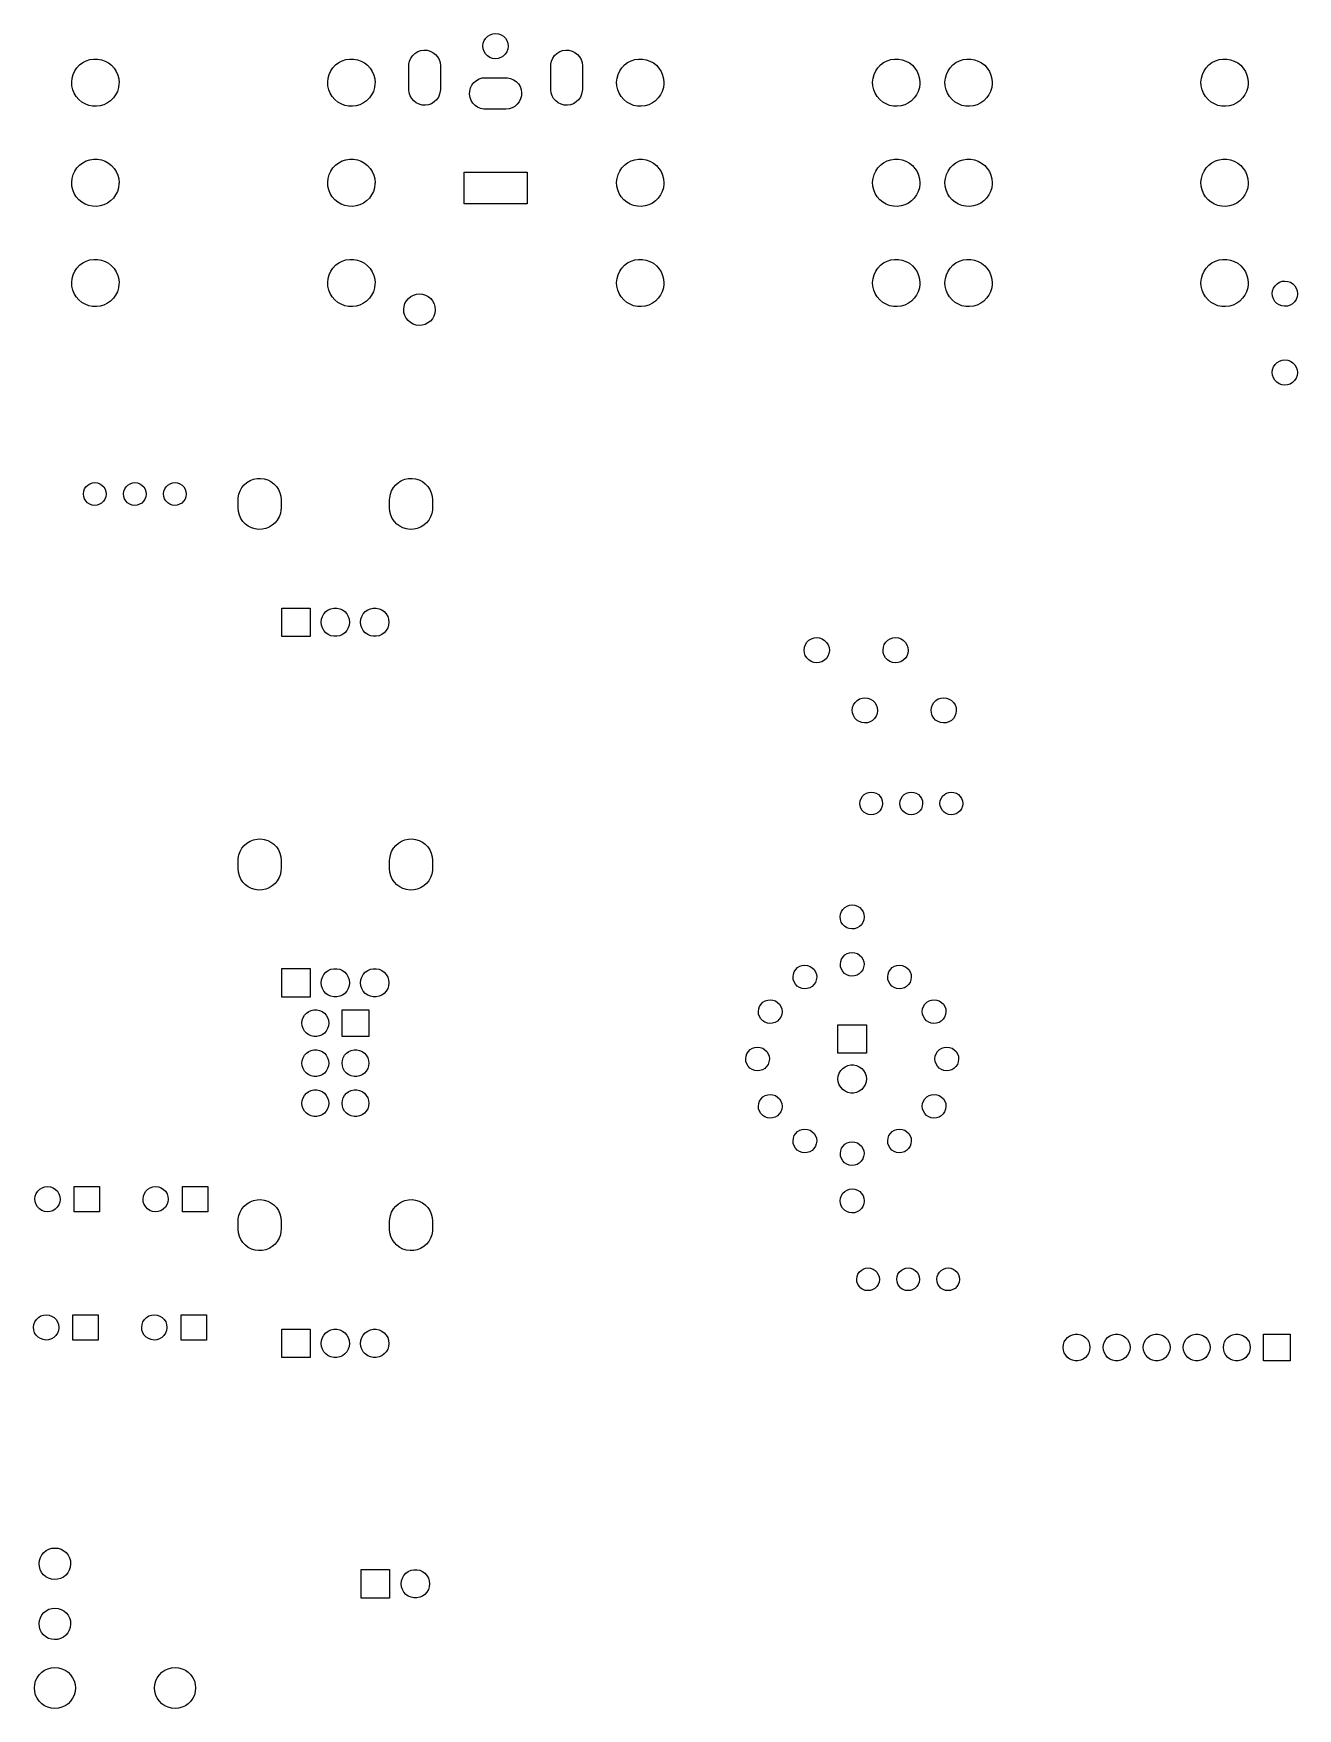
# Model space of a CAD drawing. Extents: x 110 to 191, y -153 to -46.
import ezdxf

# ---------------------------------------------------------------- set-up
doc = ezdxf.new("R2010")
doc.units = 0
doc.layers.add('BLACK', color=7, linetype='CONTINUOUS')

msp = doc.modelspace()

# ---------------------------------------------------------------- linework, layer by layer
at = {"layer": 'BLACK', "linetype": 'CONTINUOUS'}
for p, q in [((139.08, -46.7944), (139.207, -46.6696)), ((139.207, -46.6696), (139.359, -46.5761)), ((139.359, -46.5761), (139.528, -46.5187)), ((139.528, -46.5187), (139.706, -46.5)), ((139.706, -46.5), (139.883, -46.5211)), ((139.883, -46.5211), (140.051, -46.581)), ((140.051, -46.581), (140.201, -46.6765)), ((140.201, -46.6765), (140.327, -46.8031)), ((134.443, -47.8966), (134.59, -47.7577)), ((134.59, -47.7577), (134.762, -47.6512)), ((134.762, -47.6512), (134.951, -47.5814)), ((134.951, -47.5814), (135.151, -47.5512)), ((135.151, -47.5512), (135.353, -47.5618)), ((135.353, -47.5618), (135.549, -47.6127)), ((135.549, -47.6127), (135.73, -47.702)), ((135.73, -47.702), (135.89, -47.8258)), ((138.9, -47.2888), (138.922, -47.1119)), ((138.917, -47.4663), (138.9, -47.2888)), ((138.974, -47.6356), (138.917, -47.4663)), ((138.922, -47.1119), (138.983, -46.9443)), ((139.066, -47.7881), (138.974, -47.6356)), ((138.983, -46.9443), (139.08, -46.7944)), ((140.412, -47.6657), (140.313, -47.8142)), ((140.327, -46.8031), (140.421, -46.9543)), ((140.475, -47.499), (140.412, -47.6657)), ((140.421, -46.9543), (140.48, -47.1228)), ((140.5, -47.3223), (140.475, -47.499)), ((140.48, -47.1228), (140.5, -47.3)), ((140.5, -47.3), (140.5, -47.3223)), ((143.443, -47.8966), (143.59, -47.7577)), ((143.59, -47.7577), (143.762, -47.6512)), ((143.762, -47.6512), (143.951, -47.5814)), ((143.951, -47.5814), (144.151, -47.5512)), ((144.151, -47.5512), (144.353, -47.5618)), ((144.353, -47.5618), (144.549, -47.6127)), ((144.549, -47.6127), (144.73, -47.702)), ((144.73, -47.702), (144.89, -47.8258)), ((113.022, -48.8741), (113.16, -48.671)), ((113.16, -48.671), (113.33, -48.4933)), ((113.33, -48.4933), (113.527, -48.3457)), ((113.527, -48.3457), (113.745, -48.2322)), ((113.745, -48.2322), (113.978, -48.1558)), ((113.978, -48.1558), (114.221, -48.1187)), ((114.221, -48.1187), (114.467, -48.1217)), ((114.467, -48.1217), (114.709, -48.1648)), ((114.709, -48.1648), (114.941, -48.2468)), ((114.941, -48.2468), (115.156, -48.3656)), ((115.156, -48.3656), (115.349, -48.518)), ((115.349, -48.518), (115.514, -48.6998)), ((115.514, -48.6998), (115.648, -48.9062)), ((129.252, -48.8741), (129.39, -48.671)), ((129.39, -48.671), (129.56, -48.4933)), ((129.56, -48.4933), (129.757, -48.3457)), ((129.757, -48.3457), (129.975, -48.2322)), ((129.975, -48.2322), (130.208, -48.1558)), ((130.208, -48.1558), (130.451, -48.1187)), ((130.451, -48.1187), (130.697, -48.1217)), ((130.697, -48.1217), (130.939, -48.1648)), ((130.939, -48.1648), (131.171, -48.2468)), ((131.171, -48.2468), (131.386, -48.3656)), ((131.386, -48.3656), (131.579, -48.518)), ((131.579, -48.518), (131.744, -48.6998)), ((131.744, -48.6998), (131.878, -48.9062)), ((134.2, -48.55), (134.205, -48.4455)), ((134.2, -50.05), (134.2, -48.55)), ((134.205, -48.4455), (134.247, -48.2476)), ((134.247, -48.2476), (134.327, -48.0621)), ((134.327, -48.0621), (134.443, -47.8966)), ((135.89, -47.8258), (136.021, -47.9793)), ((136.021, -47.9793), (136.119, -48.1561)), ((136.119, -48.1561), (136.18, -48.3489)), ((136.18, -48.3489), (136.2, -48.55)), ((136.2, -48.55), (136.2, -50.05)), ((139.19, -47.9164), (139.066, -47.7881)), ((139.339, -48.0141), (139.19, -47.9164)), ((139.506, -48.0762), (139.339, -48.0141)), ((139.683, -48.0998), (139.506, -48.0762)), ((139.861, -48.0837), (139.683, -48.0998)), ((140.03, -48.0285), (139.861, -48.0837)), ((140.184, -47.9372), (140.03, -48.0285)), ((140.313, -47.8142), (140.184, -47.9372)), ((143.2, -48.55), (143.205, -48.4455)), ((143.2, -50.05), (143.2, -48.55)), ((143.205, -48.4455), (143.247, -48.2476)), ((143.247, -48.2476), (143.327, -48.0621)), ((143.327, -48.0621), (143.443, -47.8966)), ((144.89, -47.8258), (145.021, -47.9793)), ((145.021, -47.9793), (145.119, -48.1561)), ((145.119, -48.1561), (145.18, -48.3489)), ((145.18, -48.3489), (145.2, -48.55)), ((145.2, -48.55), (145.2, -50.05)), ((147.566, -48.8741), (147.704, -48.671)), ((147.704, -48.671), (147.874, -48.4933)), ((147.874, -48.4933), (148.071, -48.3457)), ((148.071, -48.3457), (148.289, -48.2322)), ((148.289, -48.2322), (148.522, -48.1558)), ((148.522, -48.1558), (148.765, -48.1187)), ((148.765, -48.1187), (149.011, -48.1217)), ((149.011, -48.1217), (149.253, -48.1648)), ((149.253, -48.1648), (149.485, -48.2468)), ((149.485, -48.2468), (149.7, -48.3656)), ((149.7, -48.3656), (149.893, -48.518)), ((149.893, -48.518), (150.058, -48.6998)), ((150.058, -48.6998), (150.192, -48.9062)), ((163.796, -48.8741), (163.934, -48.671)), ((163.934, -48.671), (164.104, -48.4933)), ((164.104, -48.4933), (164.301, -48.3457)), ((164.301, -48.3457), (164.519, -48.2322)), ((164.519, -48.2322), (164.752, -48.1558)), ((164.752, -48.1558), (164.995, -48.1187)), ((164.995, -48.1187), (165.241, -48.1217)), ((165.241, -48.1217), (165.483, -48.1648)), ((165.483, -48.1648), (165.715, -48.2468)), ((165.715, -48.2468), (165.93, -48.3656)), ((165.93, -48.3656), (166.123, -48.518)), ((166.123, -48.518), (166.288, -48.6998)), ((166.288, -48.6998), (166.422, -48.9062)), ((168.381, -48.8741), (168.519, -48.671)), ((168.519, -48.671), (168.689, -48.4933)), ((168.689, -48.4933), (168.886, -48.3457)), ((168.886, -48.3457), (169.104, -48.2322)), ((169.104, -48.2322), (169.337, -48.1558)), ((169.337, -48.1558), (169.58, -48.1187)), ((169.58, -48.1187), (169.826, -48.1217)), ((169.826, -48.1217), (170.068, -48.1648)), ((170.068, -48.1648), (170.3, -48.2468)), ((170.3, -48.2468), (170.515, -48.3656)), ((170.515, -48.3656), (170.708, -48.518)), ((170.708, -48.518), (170.873, -48.6998)), ((170.873, -48.6998), (171.007, -48.9062)), ((184.611, -48.8741), (184.749, -48.671)), ((184.749, -48.671), (184.919, -48.4933)), ((184.919, -48.4933), (185.116, -48.3457)), ((185.116, -48.3457), (185.334, -48.2322)), ((185.334, -48.2322), (185.567, -48.1558)), ((185.567, -48.1558), (185.81, -48.1187)), ((185.81, -48.1187), (186.056, -48.1217)), ((186.056, -48.1217), (186.298, -48.1648)), ((186.298, -48.1648), (186.53, -48.2468)), ((186.53, -48.2468), (186.745, -48.3656)), ((186.745, -48.3656), (186.938, -48.518)), ((186.938, -48.518), (187.103, -48.6998)), ((187.103, -48.6998), (187.237, -48.9062)), ((112.826, -49.5784), (112.853, -49.3339)), ((112.841, -49.8238), (112.826, -49.5784)), ((112.895, -50.0636), (112.841, -49.8238)), ((112.853, -49.3339), (112.918, -49.0971)), ((112.918, -49.0971), (113.022, -48.8741)), ((115.648, -48.9062), (115.746, -49.1316)), ((115.746, -49.1316), (115.806, -49.37)), ((115.824, -49.6883), (115.792, -49.932)), ((115.806, -49.37), (115.826, -49.615)), ((115.826, -49.615), (115.824, -49.6883)), ((129.056, -49.5784), (129.083, -49.3339)), ((129.071, -49.8238), (129.056, -49.5784)), ((129.125, -50.0636), (129.071, -49.8238)), ((129.083, -49.3339), (129.148, -49.0971)), ((129.148, -49.0971), (129.252, -48.8741)), ((131.878, -48.9062), (131.976, -49.1316)), ((131.976, -49.1316), (132.036, -49.37)), ((132.054, -49.6883), (132.022, -49.932)), ((132.036, -49.37), (132.056, -49.615)), ((132.056, -49.615), (132.054, -49.6883)), ((138.113, -49.9514), (138.202, -49.7701)), ((138.202, -49.7701), (138.326, -49.6104)), ((138.326, -49.6104), (138.479, -49.4789)), ((138.479, -49.4789), (138.656, -49.3809)), ((138.656, -49.3809), (138.849, -49.3204)), ((138.849, -49.3204), (139.05, -49.3)), ((139.05, -49.3), (140.35, -49.3)), ((140.35, -49.3), (140.455, -49.3055)), ((140.455, -49.3055), (140.652, -49.3468)), ((140.652, -49.3468), (140.838, -49.4271)), ((140.838, -49.4271), (141.003, -49.543)), ((141.003, -49.543), (141.142, -49.6899)), ((141.142, -49.6899), (141.249, -49.8616)), ((141.249, -49.8616), (141.319, -50.0513)), ((147.37, -49.5784), (147.397, -49.3339)), ((147.385, -49.8238), (147.37, -49.5784)), ((147.439, -50.0636), (147.385, -49.8238)), ((147.397, -49.3339), (147.462, -49.0971)), ((147.462, -49.0971), (147.566, -48.8741)), ((150.192, -48.9062), (150.29, -49.1316)), ((150.29, -49.1316), (150.35, -49.37)), ((150.368, -49.6883), (150.336, -49.932)), ((150.35, -49.37), (150.37, -49.615)), ((150.37, -49.615), (150.368, -49.6883)), ((163.6, -49.5784), (163.627, -49.3339)), ((163.615, -49.8238), (163.6, -49.5784)), ((163.669, -50.0636), (163.615, -49.8238)), ((163.627, -49.3339), (163.692, -49.0971)), ((163.692, -49.0971), (163.796, -48.8741)), ((166.422, -48.9062), (166.52, -49.1316)), ((166.52, -49.1316), (166.58, -49.37)), ((166.598, -49.6883), (166.566, -49.932)), ((166.58, -49.37), (166.6, -49.615)), ((166.6, -49.615), (166.598, -49.6883)), ((168.185, -49.5784), (168.212, -49.3339)), ((168.2, -49.8238), (168.185, -49.5784)), ((168.254, -50.0636), (168.2, -49.8238)), ((168.212, -49.3339), (168.277, -49.0971)), ((168.277, -49.0971), (168.381, -48.8741)), ((171.007, -48.9062), (171.105, -49.1316)), ((171.105, -49.1316), (171.165, -49.37)), ((171.183, -49.6883), (171.151, -49.932)), ((171.165, -49.37), (171.185, -49.615)), ((171.185, -49.615), (171.183, -49.6883)), ((184.415, -49.5784), (184.442, -49.3339)), ((184.43, -49.8238), (184.415, -49.5784)), ((184.484, -50.0636), (184.43, -49.8238)), ((184.442, -49.3339), (184.507, -49.0971)), ((184.507, -49.0971), (184.611, -48.8741)), ((187.237, -48.9062), (187.335, -49.1316)), ((187.335, -49.1316), (187.395, -49.37)), ((187.413, -49.6883), (187.381, -49.932)), ((187.395, -49.37), (187.415, -49.615)), ((187.415, -49.615), (187.413, -49.6883)), ((112.987, -50.2913), (112.895, -50.0636)), ((113.116, -50.5009), (112.987, -50.2913)), ((113.277, -50.6867), (113.116, -50.5009)), ((113.466, -50.8437), (113.277, -50.6867)), ((113.678, -50.9677), (113.466, -50.8437)), ((113.908, -51.0554), (113.678, -50.9677)), ((115.094, -50.9034), (114.873, -51.0116)), ((115.294, -50.7607), (115.094, -50.9034)), ((115.468, -50.5872), (115.294, -50.7607)), ((115.612, -50.3876), (115.468, -50.5872)), ((115.721, -50.1672), (115.612, -50.3876)), ((115.792, -49.932), (115.721, -50.1672)), ((129.217, -50.2913), (129.125, -50.0636)), ((129.346, -50.5009), (129.217, -50.2913)), ((129.507, -50.6867), (129.346, -50.5009)), ((129.696, -50.8437), (129.507, -50.6867)), ((129.908, -50.9677), (129.696, -50.8437)), ((130.138, -51.0554), (129.908, -50.9677)), ((131.324, -50.9034), (131.103, -51.0116)), ((131.524, -50.7607), (131.324, -50.9034)), ((131.698, -50.5872), (131.524, -50.7607)), ((131.842, -50.3876), (131.698, -50.5872)), ((131.951, -50.1672), (131.842, -50.3876)), ((132.022, -49.932), (131.951, -50.1672)), ((134.22, -50.2511), (134.2, -50.05)), ((134.281, -50.4439), (134.22, -50.2511)), ((134.379, -50.6207), (134.281, -50.4439)), ((134.51, -50.7742), (134.379, -50.6207)), ((134.67, -50.898), (134.51, -50.7742)), ((134.851, -50.9873), (134.67, -50.898)), ((135.638, -50.9488), (135.449, -51.0186)), ((135.81, -50.8423), (135.638, -50.9488)), ((135.957, -50.7034), (135.81, -50.8423)), ((136.073, -50.5379), (135.957, -50.7034)), ((136.153, -50.3524), (136.073, -50.5379)), ((136.195, -50.1545), (136.153, -50.3524)), ((136.2, -50.05), (136.195, -50.1545)), ((138.051, -50.3488), (138.062, -50.147)), ((138.081, -50.5487), (138.051, -50.3488)), ((138.062, -50.147), (138.113, -49.9514)), ((138.151, -50.7384), (138.081, -50.5487)), ((138.258, -50.9101), (138.151, -50.7384)), ((138.397, -51.057), (138.258, -50.9101)), ((141.198, -50.8299), (141.074, -50.9896)), ((141.287, -50.6486), (141.198, -50.8299)), ((141.338, -50.453), (141.287, -50.6486)), ((141.319, -50.0513), (141.349, -50.2511)), ((141.349, -50.2511), (141.338, -50.453)), ((143.22, -50.2511), (143.2, -50.05)), ((143.281, -50.4439), (143.22, -50.2511)), ((143.379, -50.6207), (143.281, -50.4439)), ((143.51, -50.7742), (143.379, -50.6207)), ((143.67, -50.898), (143.51, -50.7742)), ((143.851, -50.9873), (143.67, -50.898)), ((144.638, -50.9488), (144.449, -51.0186)), ((144.81, -50.8423), (144.638, -50.9488)), ((144.957, -50.7034), (144.81, -50.8423)), ((145.073, -50.5379), (144.957, -50.7034)), ((145.153, -50.3524), (145.073, -50.5379)), ((145.195, -50.1545), (145.153, -50.3524)), ((145.2, -50.05), (145.195, -50.1545)), ((147.531, -50.2913), (147.439, -50.0636)), ((147.66, -50.5009), (147.531, -50.2913)), ((147.821, -50.6867), (147.66, -50.5009)), ((148.01, -50.8437), (147.821, -50.6867)), ((148.222, -50.9677), (148.01, -50.8437)), ((148.452, -51.0554), (148.222, -50.9677)), ((149.638, -50.9034), (149.417, -51.0116)), ((149.838, -50.7607), (149.638, -50.9034)), ((150.012, -50.5872), (149.838, -50.7607)), ((150.156, -50.3876), (150.012, -50.5872)), ((150.265, -50.1672), (150.156, -50.3876)), ((150.336, -49.932), (150.265, -50.1672)), ((163.761, -50.2913), (163.669, -50.0636)), ((163.89, -50.5009), (163.761, -50.2913)), ((164.051, -50.6867), (163.89, -50.5009)), ((164.24, -50.8437), (164.051, -50.6867)), ((164.452, -50.9677), (164.24, -50.8437)), ((164.682, -51.0554), (164.452, -50.9677)), ((165.868, -50.9034), (165.647, -51.0116)), ((166.068, -50.7607), (165.868, -50.9034)), ((166.242, -50.5872), (166.068, -50.7607)), ((166.386, -50.3876), (166.242, -50.5872)), ((166.495, -50.1672), (166.386, -50.3876)), ((166.566, -49.932), (166.495, -50.1672)), ((168.346, -50.2913), (168.254, -50.0636)), ((168.475, -50.5009), (168.346, -50.2913)), ((168.636, -50.6867), (168.475, -50.5009)), ((168.825, -50.8437), (168.636, -50.6867)), ((169.037, -50.9677), (168.825, -50.8437)), ((169.267, -51.0554), (169.037, -50.9677)), ((170.453, -50.9034), (170.232, -51.0116)), ((170.653, -50.7607), (170.453, -50.9034)), ((170.827, -50.5872), (170.653, -50.7607)), ((170.971, -50.3876), (170.827, -50.5872)), ((171.08, -50.1672), (170.971, -50.3876)), ((171.151, -49.932), (171.08, -50.1672)), ((184.576, -50.2913), (184.484, -50.0636)), ((184.705, -50.5009), (184.576, -50.2913)), ((184.866, -50.6867), (184.705, -50.5009)), ((185.055, -50.8437), (184.866, -50.6867)), ((185.267, -50.9677), (185.055, -50.8437)), ((185.497, -51.0554), (185.267, -50.9677)), ((186.683, -50.9034), (186.462, -51.0116)), ((186.883, -50.7607), (186.683, -50.9034)), ((187.057, -50.5872), (186.883, -50.7607)), ((187.201, -50.3876), (187.057, -50.5872)), ((187.31, -50.1672), (187.201, -50.3876)), ((187.381, -49.932), (187.31, -50.1672)), ((114.148, -51.1044), (113.908, -51.0554)), ((114.394, -51.1135), (114.148, -51.1044)), ((114.638, -51.0822), (114.394, -51.1135)), ((114.873, -51.0116), (114.638, -51.0822)), ((130.378, -51.1044), (130.138, -51.0554)), ((130.624, -51.1135), (130.378, -51.1044)), ((130.868, -51.0822), (130.624, -51.1135)), ((131.103, -51.0116), (130.868, -51.0822)), ((135.047, -51.0382), (134.851, -50.9873)), ((135.249, -51.0488), (135.047, -51.0382)), ((135.449, -51.0186), (135.249, -51.0488)), ((138.562, -51.1729), (138.397, -51.057)), ((138.748, -51.2532), (138.562, -51.1729)), ((138.945, -51.2945), (138.748, -51.2532)), ((139.05, -51.3), (138.945, -51.2945)), ((140.35, -51.3), (139.05, -51.3)), ((140.551, -51.2796), (140.35, -51.3)), ((140.744, -51.2191), (140.551, -51.2796)), ((140.921, -51.1211), (140.744, -51.2191)), ((141.074, -50.9896), (140.921, -51.1211)), ((144.047, -51.0382), (143.851, -50.9873)), ((144.249, -51.0488), (144.047, -51.0382)), ((144.449, -51.0186), (144.249, -51.0488)), ((148.692, -51.1044), (148.452, -51.0554)), ((148.938, -51.1135), (148.692, -51.1044)), ((149.182, -51.0822), (148.938, -51.1135)), ((149.417, -51.0116), (149.182, -51.0822)), ((164.922, -51.1044), (164.682, -51.0554)), ((165.168, -51.1135), (164.922, -51.1044)), ((165.412, -51.0822), (165.168, -51.1135)), ((165.647, -51.0116), (165.412, -51.0822)), ((169.507, -51.1044), (169.267, -51.0554)), ((169.753, -51.1135), (169.507, -51.1044)), ((169.997, -51.0822), (169.753, -51.1135)), ((170.232, -51.0116), (169.997, -51.0822)), ((185.737, -51.1044), (185.497, -51.0554)), ((185.983, -51.1135), (185.737, -51.1044)), ((186.227, -51.0822), (185.983, -51.1135)), ((186.462, -51.0116), (186.227, -51.0822)), ((113.022, -55.2241), (113.16, -55.021)), ((113.16, -55.021), (113.33, -54.8433)), ((113.33, -54.8433), (113.527, -54.6957)), ((113.527, -54.6957), (113.745, -54.5822)), ((113.745, -54.5822), (113.978, -54.5058)), ((113.978, -54.5058), (114.221, -54.4687)), ((114.221, -54.4687), (114.467, -54.4717)), ((114.467, -54.4717), (114.709, -54.5148)), ((114.709, -54.5148), (114.941, -54.5968)), ((114.941, -54.5968), (115.156, -54.7156)), ((115.156, -54.7156), (115.349, -54.868)), ((115.349, -54.868), (115.514, -55.0498)), ((115.514, -55.0498), (115.648, -55.2562)), ((129.252, -55.2241), (129.39, -55.021)), ((129.39, -55.021), (129.56, -54.8433)), ((129.56, -54.8433), (129.757, -54.6957)), ((129.757, -54.6957), (129.975, -54.5822)), ((129.975, -54.5822), (130.208, -54.5058)), ((130.208, -54.5058), (130.451, -54.4687)), ((130.451, -54.4687), (130.697, -54.4717)), ((130.697, -54.4717), (130.939, -54.5148)), ((130.939, -54.5148), (131.171, -54.5968)), ((131.171, -54.5968), (131.386, -54.7156)), ((131.386, -54.7156), (131.579, -54.868)), ((131.579, -54.868), (131.744, -55.0498)), ((131.744, -55.0498), (131.878, -55.2562)), ((147.566, -55.2241), (147.704, -55.021)), ((147.704, -55.021), (147.874, -54.8433)), ((147.874, -54.8433), (148.071, -54.6957)), ((148.071, -54.6957), (148.289, -54.5822)), ((148.289, -54.5822), (148.522, -54.5058)), ((148.522, -54.5058), (148.765, -54.4687)), ((148.765, -54.4687), (149.011, -54.4717)), ((149.011, -54.4717), (149.253, -54.5148)), ((149.253, -54.5148), (149.485, -54.5968)), ((149.485, -54.5968), (149.7, -54.7156)), ((149.7, -54.7156), (149.893, -54.868)), ((149.893, -54.868), (150.058, -55.0498)), ((150.058, -55.0498), (150.192, -55.2562)), ((163.796, -55.2241), (163.934, -55.021)), ((163.934, -55.021), (164.104, -54.8433)), ((164.104, -54.8433), (164.301, -54.6957)), ((164.301, -54.6957), (164.519, -54.5822)), ((164.519, -54.5822), (164.752, -54.5058)), ((164.752, -54.5058), (164.995, -54.4687)), ((164.995, -54.4687), (165.241, -54.4717)), ((165.241, -54.4717), (165.483, -54.5148)), ((165.483, -54.5148), (165.715, -54.5968)), ((165.715, -54.5968), (165.93, -54.7156)), ((165.93, -54.7156), (166.123, -54.868)), ((166.123, -54.868), (166.288, -55.0498)), ((166.288, -55.0498), (166.422, -55.2562)), ((168.381, -55.2241), (168.519, -55.021)), ((168.519, -55.021), (168.689, -54.8433)), ((168.689, -54.8433), (168.886, -54.6957)), ((168.886, -54.6957), (169.104, -54.5822)), ((169.104, -54.5822), (169.337, -54.5058)), ((169.337, -54.5058), (169.58, -54.4687)), ((169.58, -54.4687), (169.826, -54.4717)), ((169.826, -54.4717), (170.068, -54.5148)), ((170.068, -54.5148), (170.3, -54.5968)), ((170.3, -54.5968), (170.515, -54.7156)), ((170.515, -54.7156), (170.708, -54.868)), ((170.708, -54.868), (170.873, -55.0498)), ((170.873, -55.0498), (171.007, -55.2562)), ((184.611, -55.2241), (184.749, -55.021)), ((184.749, -55.021), (184.919, -54.8433)), ((184.919, -54.8433), (185.116, -54.6957)), ((185.116, -54.6957), (185.334, -54.5822)), ((185.334, -54.5822), (185.567, -54.5058)), ((185.567, -54.5058), (185.81, -54.4687)), ((185.81, -54.4687), (186.056, -54.4717)), ((186.056, -54.4717), (186.298, -54.5148)), ((186.298, -54.5148), (186.53, -54.5968)), ((186.53, -54.5968), (186.745, -54.7156)), ((186.745, -54.7156), (186.938, -54.868)), ((186.938, -54.868), (187.103, -55.0498)), ((187.103, -55.0498), (187.237, -55.2562)), ((112.826, -55.9284), (112.853, -55.6839)), ((112.841, -56.1738), (112.826, -55.9284)), ((112.895, -56.4136), (112.841, -56.1738)), ((112.853, -55.6839), (112.918, -55.4471)), ((112.918, -55.4471), (113.022, -55.2241)), ((115.648, -55.2562), (115.746, -55.4816)), ((115.746, -55.4816), (115.806, -55.72)), ((115.824, -56.0383), (115.792, -56.282)), ((115.806, -55.72), (115.826, -55.965)), ((115.826, -55.965), (115.824, -56.0383)), ((129.056, -55.9284), (129.083, -55.6839)), ((129.071, -56.1738), (129.056, -55.9284)), ((129.125, -56.4136), (129.071, -56.1738)), ((129.083, -55.6839), (129.148, -55.4471)), ((129.148, -55.4471), (129.252, -55.2241)), ((131.878, -55.2562), (131.976, -55.4816)), ((131.976, -55.4816), (132.036, -55.72)), ((132.054, -56.0383), (132.022, -56.282)), ((132.036, -55.72), (132.056, -55.965)), ((132.056, -55.965), (132.054, -56.0383)), ((137.7, -57.3), (137.7, -55.3)), ((137.7, -55.3), (141.7, -55.3)), ((141.7, -55.3), (141.7, -57.3)), ((147.37, -55.9284), (147.397, -55.6839)), ((147.385, -56.1738), (147.37, -55.9284)), ((147.439, -56.4136), (147.385, -56.1738)), ((147.397, -55.6839), (147.462, -55.4471)), ((147.462, -55.4471), (147.566, -55.2241)), ((150.192, -55.2562), (150.29, -55.4816)), ((150.29, -55.4816), (150.35, -55.72)), ((150.368, -56.0383), (150.336, -56.282)), ((150.35, -55.72), (150.37, -55.965)), ((150.37, -55.965), (150.368, -56.0383)), ((163.6, -55.9284), (163.627, -55.6839)), ((163.615, -56.1738), (163.6, -55.9284)), ((163.669, -56.4136), (163.615, -56.1738)), ((163.627, -55.6839), (163.692, -55.4471)), ((163.692, -55.4471), (163.796, -55.2241)), ((166.422, -55.2562), (166.52, -55.4816)), ((166.52, -55.4816), (166.58, -55.72)), ((166.598, -56.0383), (166.566, -56.282)), ((166.58, -55.72), (166.6, -55.965)), ((166.6, -55.965), (166.598, -56.0383)), ((168.185, -55.9284), (168.212, -55.6839)), ((168.2, -56.1738), (168.185, -55.9284)), ((168.254, -56.4136), (168.2, -56.1738)), ((168.212, -55.6839), (168.277, -55.4471)), ((168.277, -55.4471), (168.381, -55.2241)), ((171.007, -55.2562), (171.105, -55.4816)), ((171.105, -55.4816), (171.165, -55.72)), ((171.183, -56.0383), (171.151, -56.282)), ((171.165, -55.72), (171.185, -55.965)), ((171.185, -55.965), (171.183, -56.0383)), ((184.415, -55.9284), (184.442, -55.6839)), ((184.43, -56.1738), (184.415, -55.9284)), ((184.484, -56.4136), (184.43, -56.1738)), ((184.442, -55.6839), (184.507, -55.4471)), ((184.507, -55.4471), (184.611, -55.2241)), ((187.237, -55.2562), (187.335, -55.4816)), ((187.335, -55.4816), (187.395, -55.72)), ((187.413, -56.0383), (187.381, -56.282)), ((187.395, -55.72), (187.415, -55.965)), ((187.415, -55.965), (187.413, -56.0383)), ((112.987, -56.6413), (112.895, -56.4136)), ((113.116, -56.8509), (112.987, -56.6413)), ((113.277, -57.0367), (113.116, -56.8509)), ((113.466, -57.1937), (113.277, -57.0367)), ((113.678, -57.3177), (113.466, -57.1937)), ((113.908, -57.4054), (113.678, -57.3177)), ((115.094, -57.2534), (114.873, -57.3616)), ((115.294, -57.1107), (115.094, -57.2534)), ((115.468, -56.9372), (115.294, -57.1107)), ((115.612, -56.7376), (115.468, -56.9372)), ((115.721, -56.5172), (115.612, -56.7376)), ((115.792, -56.282), (115.721, -56.5172)), ((129.217, -56.6413), (129.125, -56.4136)), ((129.346, -56.8509), (129.217, -56.6413)), ((129.507, -57.0367), (129.346, -56.8509)), ((129.696, -57.1937), (129.507, -57.0367)), ((129.908, -57.3177), (129.696, -57.1937)), ((130.138, -57.4054), (129.908, -57.3177)), ((131.324, -57.2534), (131.103, -57.3616)), ((131.524, -57.1107), (131.324, -57.2534)), ((131.698, -56.9372), (131.524, -57.1107)), ((131.842, -56.7376), (131.698, -56.9372)), ((131.951, -56.5172), (131.842, -56.7376)), ((132.022, -56.282), (131.951, -56.5172)), ((141.7, -57.3), (137.7, -57.3)), ((147.531, -56.6413), (147.439, -56.4136)), ((147.66, -56.8509), (147.531, -56.6413)), ((147.821, -57.0367), (147.66, -56.8509)), ((148.01, -57.1937), (147.821, -57.0367)), ((148.222, -57.3177), (148.01, -57.1937)), ((148.452, -57.4054), (148.222, -57.3177)), ((149.638, -57.2534), (149.417, -57.3616)), ((149.838, -57.1107), (149.638, -57.2534)), ((150.012, -56.9372), (149.838, -57.1107)), ((150.156, -56.7376), (150.012, -56.9372)), ((150.265, -56.5172), (150.156, -56.7376)), ((150.336, -56.282), (150.265, -56.5172)), ((163.761, -56.6413), (163.669, -56.4136)), ((163.89, -56.8509), (163.761, -56.6413)), ((164.051, -57.0367), (163.89, -56.8509)), ((164.24, -57.1937), (164.051, -57.0367)), ((164.452, -57.3177), (164.24, -57.1937)), ((164.682, -57.4054), (164.452, -57.3177)), ((165.868, -57.2534), (165.647, -57.3616)), ((166.068, -57.1107), (165.868, -57.2534)), ((166.242, -56.9372), (166.068, -57.1107)), ((166.386, -56.7376), (166.242, -56.9372)), ((166.495, -56.5172), (166.386, -56.7376)), ((166.566, -56.282), (166.495, -56.5172)), ((168.346, -56.6413), (168.254, -56.4136)), ((168.475, -56.8509), (168.346, -56.6413)), ((168.636, -57.0367), (168.475, -56.8509)), ((168.825, -57.1937), (168.636, -57.0367)), ((169.037, -57.3177), (168.825, -57.1937)), ((169.267, -57.4054), (169.037, -57.3177)), ((170.453, -57.2534), (170.232, -57.3616)), ((170.653, -57.1107), (170.453, -57.2534)), ((170.827, -56.9372), (170.653, -57.1107)), ((170.971, -56.7376), (170.827, -56.9372)), ((171.08, -56.5172), (170.971, -56.7376)), ((171.151, -56.282), (171.08, -56.5172)), ((184.576, -56.6413), (184.484, -56.4136)), ((184.705, -56.8509), (184.576, -56.6413)), ((184.866, -57.0367), (184.705, -56.8509)), ((185.055, -57.1937), (184.866, -57.0367)), ((185.267, -57.3177), (185.055, -57.1937)), ((185.497, -57.4054), (185.267, -57.3177)), ((186.683, -57.2534), (186.462, -57.3616)), ((186.883, -57.1107), (186.683, -57.2534)), ((187.057, -56.9372), (186.883, -57.1107)), ((187.201, -56.7376), (187.057, -56.9372)), ((187.31, -56.5172), (187.201, -56.7376)), ((187.381, -56.282), (187.31, -56.5172)), ((114.148, -57.4544), (113.908, -57.4054)), ((114.394, -57.4635), (114.148, -57.4544)), ((114.638, -57.4322), (114.394, -57.4635)), ((114.873, -57.3616), (114.638, -57.4322)), ((130.378, -57.4544), (130.138, -57.4054)), ((130.624, -57.4635), (130.378, -57.4544)), ((130.868, -57.4322), (130.624, -57.4635)), ((131.103, -57.3616), (130.868, -57.4322)), ((148.692, -57.4544), (148.452, -57.4054)), ((148.938, -57.4635), (148.692, -57.4544)), ((149.182, -57.4322), (148.938, -57.4635)), ((149.417, -57.3616), (149.182, -57.4322)), ((164.922, -57.4544), (164.682, -57.4054)), ((165.168, -57.4635), (164.922, -57.4544)), ((165.412, -57.4322), (165.168, -57.4635)), ((165.647, -57.3616), (165.412, -57.4322)), ((169.507, -57.4544), (169.267, -57.4054)), ((169.753, -57.4635), (169.507, -57.4544)), ((169.997, -57.4322), (169.753, -57.4635)), ((170.232, -57.3616), (169.997, -57.4322)), ((185.737, -57.4544), (185.497, -57.4054)), ((185.983, -57.4635), (185.737, -57.4544)), ((186.227, -57.4322), (185.983, -57.4635)), ((186.462, -57.3616), (186.227, -57.4322)), ((112.918, -61.7971), (113.022, -61.5741)), ((113.022, -61.5741), (113.16, -61.371)), ((113.16, -61.371), (113.33, -61.1933)), ((113.33, -61.1933), (113.527, -61.0457)), ((113.527, -61.0457), (113.745, -60.9322)), ((113.745, -60.9322), (113.978, -60.8558)), ((113.978, -60.8558), (114.221, -60.8187)), ((114.221, -60.8187), (114.467, -60.8217)), ((114.467, -60.8217), (114.709, -60.8648)), ((114.709, -60.8648), (114.941, -60.9468)), ((114.941, -60.9468), (115.156, -61.0656)), ((115.156, -61.0656), (115.349, -61.218)), ((115.349, -61.218), (115.514, -61.3998)), ((115.514, -61.3998), (115.648, -61.6062)), ((129.148, -61.7971), (129.252, -61.5741)), ((129.252, -61.5741), (129.39, -61.371)), ((129.39, -61.371), (129.56, -61.1933)), ((129.56, -61.1933), (129.757, -61.0457)), ((129.757, -61.0457), (129.975, -60.9322)), ((129.975, -60.9322), (130.208, -60.8558)), ((130.208, -60.8558), (130.451, -60.8187)), ((130.451, -60.8187), (130.697, -60.8217)), ((130.697, -60.8217), (130.939, -60.8648)), ((130.939, -60.8648), (131.171, -60.9468)), ((131.171, -60.9468), (131.386, -61.0656)), ((131.386, -61.0656), (131.579, -61.218)), ((131.579, -61.218), (131.744, -61.3998)), ((131.744, -61.3998), (131.878, -61.6062)), ((147.462, -61.7971), (147.566, -61.5741)), ((147.566, -61.5741), (147.704, -61.371)), ((147.704, -61.371), (147.874, -61.1933)), ((147.874, -61.1933), (148.071, -61.0457)), ((148.071, -61.0457), (148.289, -60.9322)), ((148.289, -60.9322), (148.522, -60.8558)), ((148.522, -60.8558), (148.765, -60.8187)), ((148.765, -60.8187), (149.011, -60.8217)), ((149.011, -60.8217), (149.253, -60.8648)), ((149.253, -60.8648), (149.485, -60.9468)), ((149.485, -60.9468), (149.7, -61.0656)), ((149.7, -61.0656), (149.893, -61.218)), ((149.893, -61.218), (150.058, -61.3998)), ((150.058, -61.3998), (150.192, -61.6062)), ((163.692, -61.7971), (163.796, -61.5741)), ((163.796, -61.5741), (163.934, -61.371)), ((163.934, -61.371), (164.104, -61.1933)), ((164.104, -61.1933), (164.301, -61.0457)), ((164.301, -61.0457), (164.519, -60.9322)), ((164.519, -60.9322), (164.752, -60.8558)), ((164.752, -60.8558), (164.995, -60.8187)), ((164.995, -60.8187), (165.241, -60.8217)), ((165.241, -60.8217), (165.483, -60.8648)), ((165.483, -60.8648), (165.715, -60.9468)), ((165.715, -60.9468), (165.93, -61.0656)), ((165.93, -61.0656), (166.123, -61.218)), ((166.123, -61.218), (166.288, -61.3998)), ((166.288, -61.3998), (166.422, -61.6062)), ((168.277, -61.7971), (168.381, -61.5741)), ((168.381, -61.5741), (168.519, -61.371)), ((168.519, -61.371), (168.689, -61.1933)), ((168.689, -61.1933), (168.886, -61.0457)), ((168.886, -61.0457), (169.104, -60.9322)), ((169.104, -60.9322), (169.337, -60.8558)), ((169.337, -60.8558), (169.58, -60.8187)), ((169.58, -60.8187), (169.826, -60.8217)), ((169.826, -60.8217), (170.068, -60.8648)), ((170.068, -60.8648), (170.3, -60.9468)), ((170.3, -60.9468), (170.515, -61.0656)), ((170.515, -61.0656), (170.708, -61.218)), ((170.708, -61.218), (170.873, -61.3998)), ((170.873, -61.3998), (171.007, -61.6062)), ((184.507, -61.7971), (184.611, -61.5741)), ((184.611, -61.5741), (184.749, -61.371)), ((184.749, -61.371), (184.919, -61.1933)), ((184.919, -61.1933), (185.116, -61.0457)), ((185.116, -61.0457), (185.334, -60.9322)), ((185.334, -60.9322), (185.567, -60.8558)), ((185.567, -60.8558), (185.81, -60.8187)), ((185.81, -60.8187), (186.056, -60.8217)), ((186.056, -60.8217), (186.298, -60.8648)), ((186.298, -60.8648), (186.53, -60.9468)), ((186.53, -60.9468), (186.745, -61.0656)), ((186.745, -61.0656), (186.938, -61.218)), ((186.938, -61.218), (187.103, -61.3998)), ((187.103, -61.3998), (187.237, -61.6062)), ((112.826, -62.2784), (112.853, -62.0339)), ((112.841, -62.5238), (112.826, -62.2784)), ((112.895, -62.7636), (112.841, -62.5238)), ((112.853, -62.0339), (112.918, -61.7971)), ((115.648, -61.6062), (115.746, -61.8316)), ((115.792, -62.632), (115.721, -62.8672)), ((115.746, -61.8316), (115.806, -62.07)), ((115.824, -62.3883), (115.792, -62.632)), ((115.806, -62.07), (115.826, -62.315)), ((115.826, -62.315), (115.824, -62.3883)), ((129.056, -62.2784), (129.083, -62.0339)), ((129.071, -62.5238), (129.056, -62.2784)), ((129.125, -62.7636), (129.071, -62.5238)), ((129.083, -62.0339), (129.148, -61.7971)), ((131.878, -61.6062), (131.976, -61.8316)), ((132.022, -62.632), (131.951, -62.8672)), ((131.976, -61.8316), (132.036, -62.07)), ((132.054, -62.3883), (132.022, -62.632)), ((132.036, -62.07), (132.056, -62.315)), ((132.056, -62.315), (132.054, -62.3883)), ((147.37, -62.2784), (147.397, -62.0339)), ((147.385, -62.5238), (147.37, -62.2784)), ((147.439, -62.7636), (147.385, -62.5238)), ((147.397, -62.0339), (147.462, -61.7971)), ((150.192, -61.6062), (150.29, -61.8316)), ((150.336, -62.632), (150.265, -62.8672)), ((150.29, -61.8316), (150.35, -62.07)), ((150.368, -62.3883), (150.336, -62.632)), ((150.35, -62.07), (150.37, -62.315)), ((150.37, -62.315), (150.368, -62.3883)), ((163.6, -62.2784), (163.627, -62.0339)), ((163.615, -62.5238), (163.6, -62.2784)), ((163.669, -62.7636), (163.615, -62.5238)), ((163.627, -62.0339), (163.692, -61.7971)), ((166.422, -61.6062), (166.52, -61.8316)), ((166.566, -62.632), (166.495, -62.8672)), ((166.52, -61.8316), (166.58, -62.07)), ((166.598, -62.3883), (166.566, -62.632)), ((166.58, -62.07), (166.6, -62.315)), ((166.6, -62.315), (166.598, -62.3883)), ((168.185, -62.2784), (168.212, -62.0339)), ((168.2, -62.5238), (168.185, -62.2784)), ((168.254, -62.7636), (168.2, -62.5238)), ((168.212, -62.0339), (168.277, -61.7971)), ((171.007, -61.6062), (171.105, -61.8316)), ((171.151, -62.632), (171.08, -62.8672)), ((171.105, -61.8316), (171.165, -62.07)), ((171.183, -62.3883), (171.151, -62.632)), ((171.165, -62.07), (171.185, -62.315)), ((171.185, -62.315), (171.183, -62.3883)), ((184.415, -62.2784), (184.442, -62.0339)), ((184.43, -62.5238), (184.415, -62.2784)), ((184.484, -62.7636), (184.43, -62.5238)), ((184.442, -62.0339), (184.507, -61.7971)), ((187.237, -61.6062), (187.335, -61.8316)), ((187.381, -62.632), (187.31, -62.8672)), ((187.335, -61.8316), (187.395, -62.07)), ((187.413, -62.3883), (187.381, -62.632)), ((187.395, -62.07), (187.415, -62.315)), ((187.415, -62.315), (187.413, -62.3883)), ((188.96, -62.8039), (189.021, -62.6363)), ((189.021, -62.6363), (189.118, -62.4864)), ((189.118, -62.4864), (189.245, -62.3616)), ((189.245, -62.3616), (189.397, -62.2681)), ((189.397, -62.2681), (189.566, -62.2107)), ((189.566, -62.2107), (189.744, -62.192)), ((189.744, -62.192), (189.921, -62.2131)), ((189.921, -62.2131), (190.089, -62.273)), ((190.089, -62.273), (190.239, -62.3685)), ((190.239, -62.3685), (190.365, -62.4951)), ((190.365, -62.4951), (190.459, -62.6463)), ((190.459, -62.6463), (190.518, -62.8148)), ((112.987, -62.9913), (112.895, -62.7636)), ((113.116, -63.2009), (112.987, -62.9913)), ((113.277, -63.3867), (113.116, -63.2009)), ((113.466, -63.5437), (113.277, -63.3867)), ((113.678, -63.6677), (113.466, -63.5437)), ((113.908, -63.7554), (113.678, -63.6677)), ((115.094, -63.6034), (114.873, -63.7116)), ((115.294, -63.4607), (115.094, -63.6034)), ((115.468, -63.2872), (115.294, -63.4607)), ((115.612, -63.0876), (115.468, -63.2872)), ((115.721, -62.8672), (115.612, -63.0876)), ((129.217, -62.9913), (129.125, -62.7636)), ((129.346, -63.2009), (129.217, -62.9913)), ((129.507, -63.3867), (129.346, -63.2009)), ((129.696, -63.5437), (129.507, -63.3867)), ((129.908, -63.6677), (129.696, -63.5437)), ((130.138, -63.7554), (129.908, -63.6677)), ((131.324, -63.6034), (131.103, -63.7116)), ((131.524, -63.4607), (131.324, -63.6034)), ((131.698, -63.2872), (131.524, -63.4607)), ((131.842, -63.0876), (131.698, -63.2872)), ((131.951, -62.8672), (131.842, -63.0876)), ((133.896, -63.8001), (133.955, -63.6141)), ((133.955, -63.6141), (134.049, -63.443)), ((134.049, -63.443), (134.174, -63.2935)), ((134.174, -63.2935), (134.326, -63.1712)), ((134.326, -63.1712), (134.499, -63.0808)), ((134.499, -63.0808), (134.687, -63.0257)), ((134.687, -63.0257), (134.881, -63.008)), ((134.881, -63.008), (135.075, -63.0284)), ((135.075, -63.0284), (135.262, -63.0861)), ((135.262, -63.0861), (135.433, -63.179)), ((135.433, -63.179), (135.584, -63.3034)), ((135.584, -63.3034), (135.707, -63.4546)), ((135.707, -63.4546), (135.799, -63.6269)), ((135.799, -63.6269), (135.855, -63.8138)), ((147.531, -62.9913), (147.439, -62.7636)), ((147.66, -63.2009), (147.531, -62.9913)), ((147.821, -63.3867), (147.66, -63.2009)), ((148.01, -63.5437), (147.821, -63.3867)), ((148.222, -63.6677), (148.01, -63.5437)), ((148.452, -63.7554), (148.222, -63.6677)), ((149.638, -63.6034), (149.417, -63.7116)), ((149.838, -63.4607), (149.638, -63.6034)), ((150.012, -63.2872), (149.838, -63.4607)), ((150.156, -63.0876), (150.012, -63.2872)), ((150.265, -62.8672), (150.156, -63.0876)), ((163.761, -62.9913), (163.669, -62.7636)), ((163.89, -63.2009), (163.761, -62.9913)), ((164.051, -63.3867), (163.89, -63.2009)), ((164.24, -63.5437), (164.051, -63.3867)), ((164.452, -63.6677), (164.24, -63.5437)), ((164.682, -63.7554), (164.452, -63.6677)), ((165.868, -63.6034), (165.647, -63.7116)), ((166.068, -63.4607), (165.868, -63.6034)), ((166.242, -63.2872), (166.068, -63.4607)), ((166.386, -63.0876), (166.242, -63.2872)), ((166.495, -62.8672), (166.386, -63.0876)), ((168.346, -62.9913), (168.254, -62.7636)), ((168.475, -63.2009), (168.346, -62.9913)), ((168.636, -63.3867), (168.475, -63.2009)), ((168.825, -63.5437), (168.636, -63.3867)), ((169.037, -63.6677), (168.825, -63.5437)), ((169.267, -63.7554), (169.037, -63.6677)), ((170.453, -63.6034), (170.232, -63.7116)), ((170.653, -63.4607), (170.453, -63.6034)), ((170.827, -63.2872), (170.653, -63.4607)), ((170.971, -63.0876), (170.827, -63.2872)), ((171.08, -62.8672), (170.971, -63.0876)), ((184.576, -62.9913), (184.484, -62.7636)), ((184.705, -63.2009), (184.576, -62.9913)), ((184.866, -63.3867), (184.705, -63.2009)), ((185.055, -63.5437), (184.866, -63.3867)), ((185.267, -63.6677), (185.055, -63.5437)), ((185.497, -63.7554), (185.267, -63.6677)), ((186.683, -63.6034), (186.462, -63.7116)), ((186.883, -63.4607), (186.683, -63.6034)), ((187.057, -63.2872), (186.883, -63.4607)), ((187.201, -63.0876), (187.057, -63.2872)), ((187.31, -62.8672), (187.201, -63.0876)), ((188.938, -62.9808), (188.96, -62.8039)), ((188.955, -63.1583), (188.938, -62.9808)), ((189.012, -63.3276), (188.955, -63.1583)), ((189.104, -63.4801), (189.012, -63.3276)), ((189.228, -63.6084), (189.104, -63.4801)), ((189.377, -63.7061), (189.228, -63.6084)), ((189.544, -63.7682), (189.377, -63.7061)), ((190.222, -63.6292), (190.068, -63.7205)), ((190.351, -63.5062), (190.222, -63.6292)), ((190.45, -63.3577), (190.351, -63.5062)), ((190.513, -63.191), (190.45, -63.3577)), ((190.538, -63.0143), (190.513, -63.191)), ((190.518, -62.8148), (190.538, -62.992)), ((190.538, -62.992), (190.538, -63.0143)), ((114.148, -63.8044), (113.908, -63.7554)), ((114.394, -63.8135), (114.148, -63.8044)), ((114.638, -63.7822), (114.394, -63.8135)), ((114.873, -63.7116), (114.638, -63.7822)), ((130.378, -63.8044), (130.138, -63.7554)), ((130.624, -63.8135), (130.378, -63.8044)), ((130.868, -63.7822), (130.624, -63.8135)), ((131.103, -63.7116), (130.868, -63.7822)), ((133.874, -63.994), (133.896, -63.8001)), ((133.89, -64.1885), (133.874, -63.994)), ((133.944, -64.3761), (133.89, -64.1885)), ((134.033, -64.5497), (133.944, -64.3761)), ((134.155, -64.7027), (134.033, -64.5497)), ((134.303, -64.8291), (134.155, -64.7027)), ((135.564, -64.7322), (135.41, -64.8523)), ((135.691, -64.5844), (135.564, -64.7322)), ((135.788, -64.4147), (135.691, -64.5844)), ((135.849, -64.2295), (135.788, -64.4147)), ((135.874, -64.0359), (135.849, -64.2295)), ((135.855, -63.8138), (135.874, -64.008)), ((135.874, -64.008), (135.874, -64.0359)), ((148.692, -63.8044), (148.452, -63.7554)), ((148.938, -63.8135), (148.692, -63.8044)), ((149.182, -63.7822), (148.938, -63.8135)), ((149.417, -63.7116), (149.182, -63.7822)), ((164.922, -63.8044), (164.682, -63.7554)), ((165.168, -63.8135), (164.922, -63.8044)), ((165.412, -63.7822), (165.168, -63.8135)), ((165.647, -63.7116), (165.412, -63.7822)), ((169.507, -63.8044), (169.267, -63.7554)), ((169.753, -63.8135), (169.507, -63.8044)), ((169.997, -63.7822), (169.753, -63.8135)), ((170.232, -63.7116), (169.997, -63.7822)), ((185.737, -63.8044), (185.497, -63.7554)), ((185.983, -63.8135), (185.737, -63.8044)), ((186.227, -63.7822), (185.983, -63.8135)), ((186.462, -63.7116), (186.227, -63.7822)), ((189.721, -63.7918), (189.544, -63.7682)), ((189.899, -63.7757), (189.721, -63.7918)), ((190.068, -63.7205), (189.899, -63.7757)), ((134.474, -64.9244), (134.303, -64.8291)), ((134.659, -64.9847), (134.474, -64.9244)), ((134.853, -65.0078), (134.659, -64.9847)), ((135.048, -64.9928), (134.853, -65.0078)), ((135.236, -64.9403), (135.048, -64.9928)), ((135.41, -64.8523), (135.236, -64.9403)), ((188.938, -67.9808), (188.96, -67.8039)), ((188.96, -67.8039), (189.021, -67.6363)), ((189.021, -67.6363), (189.118, -67.4864)), ((189.118, -67.4864), (189.245, -67.3616)), ((189.245, -67.3616), (189.397, -67.2681)), ((189.397, -67.2681), (189.566, -67.2107)), ((189.566, -67.2107), (189.744, -67.192)), ((189.744, -67.192), (189.921, -67.2131)), ((189.921, -67.2131), (190.089, -67.273)), ((190.089, -67.273), (190.239, -67.3685)), ((190.239, -67.3685), (190.365, -67.4951)), ((190.365, -67.4951), (190.459, -67.6463)), ((190.459, -67.6463), (190.518, -67.8148)), ((190.518, -67.8148), (190.538, -67.992)), ((188.955, -68.1583), (188.938, -67.9808)), ((189.012, -68.3276), (188.955, -68.1583)), ((189.104, -68.4801), (189.012, -68.3276)), ((189.228, -68.6084), (189.104, -68.4801)), ((189.377, -68.7061), (189.228, -68.6084)), ((189.544, -68.7682), (189.377, -68.7061)), ((189.721, -68.7918), (189.544, -68.7682)), ((189.899, -68.7757), (189.721, -68.7918)), ((190.068, -68.7205), (189.899, -68.7757)), ((190.222, -68.6292), (190.068, -68.7205)), ((190.351, -68.5062), (190.222, -68.6292)), ((190.45, -68.3577), (190.351, -68.5062)), ((190.513, -68.191), (190.45, -68.3577)), ((190.538, -68.0143), (190.513, -68.191)), ((190.538, -67.992), (190.538, -68.0143)), ((113.59, -75.5227), (113.645, -75.3719)), ((113.645, -75.3719), (113.732, -75.2369)), ((113.732, -75.2369), (113.847, -75.1246)), ((113.847, -75.1246), (113.983, -75.0405)), ((113.983, -75.0405), (114.135, -74.9888)), ((114.135, -74.9888), (114.295, -74.972)), ((114.295, -74.972), (114.454, -74.991)), ((114.454, -74.991), (114.606, -75.0449)), ((114.606, -75.0449), (114.741, -75.1309)), ((114.741, -75.1309), (114.854, -75.2448)), ((114.854, -75.2448), (114.939, -75.3809)), ((114.939, -75.3809), (114.992, -75.5325)), ((116.13, -75.5227), (116.185, -75.3719)), ((116.185, -75.3719), (116.272, -75.2369)), ((116.272, -75.2369), (116.387, -75.1246)), ((116.387, -75.1246), (116.523, -75.0405)), ((116.523, -75.0405), (116.675, -74.9888)), ((116.675, -74.9888), (116.835, -74.972)), ((116.835, -74.972), (116.994, -74.991)), ((116.994, -74.991), (117.146, -75.0449)), ((117.146, -75.0449), (117.281, -75.1309)), ((117.281, -75.1309), (117.394, -75.2448)), ((117.394, -75.2448), (117.479, -75.3809)), ((117.479, -75.3809), (117.532, -75.5325)), ((118.67, -75.5227), (118.725, -75.3719)), ((118.725, -75.3719), (118.812, -75.2369)), ((118.812, -75.2369), (118.927, -75.1246)), ((118.927, -75.1246), (119.063, -75.0405)), ((119.063, -75.0405), (119.215, -74.9888)), ((119.215, -74.9888), (119.375, -74.972)), ((119.375, -74.972), (119.534, -74.991)), ((119.534, -74.991), (119.686, -75.0449)), ((119.686, -75.0449), (119.821, -75.1309)), ((119.821, -75.1309), (119.934, -75.2448)), ((119.934, -75.2448), (120.019, -75.3809)), ((120.019, -75.3809), (120.072, -75.5325)), ((123.505, -75.4895), (123.619, -75.2897)), ((123.619, -75.2897), (123.765, -75.1119)), ((123.765, -75.1119), (123.939, -74.9611)), ((123.939, -74.9611), (124.135, -74.8418)), ((124.135, -74.8418), (124.349, -74.7574)), ((124.349, -74.7574), (124.574, -74.7101)), ((124.574, -74.7101), (124.804, -74.7015)), ((124.804, -74.7015), (125.032, -74.7317)), ((125.032, -74.7317), (125.252, -74.7999)), ((125.252, -74.7999), (125.457, -74.9041)), ((125.457, -74.9041), (125.641, -75.0414)), ((125.641, -75.0414), (125.8, -75.2078)), ((125.8, -75.2078), (125.928, -75.3986)), ((133.105, -75.4895), (133.219, -75.2897)), ((133.219, -75.2897), (133.365, -75.1119)), ((133.365, -75.1119), (133.539, -74.9611)), ((133.539, -74.9611), (133.735, -74.8418)), ((133.735, -74.8418), (133.949, -74.7574)), ((133.949, -74.7574), (134.174, -74.7101)), ((134.174, -74.7101), (134.404, -74.7015)), ((134.404, -74.7015), (134.632, -74.7317)), ((134.632, -74.7317), (134.852, -74.7999)), ((134.852, -74.7999), (135.057, -74.9041)), ((135.057, -74.9041), (135.241, -75.0414)), ((135.241, -75.0414), (135.4, -75.2078)), ((135.4, -75.2078), (135.528, -75.3986)), ((113.57, -75.6819), (113.59, -75.5227)), ((113.586, -75.8417), (113.57, -75.6819)), ((113.636, -75.994), (113.586, -75.8417)), ((113.72, -76.1313), (113.636, -75.994)), ((113.831, -76.2468), (113.72, -76.1313)), ((113.965, -76.3347), (113.831, -76.2468)), ((114.116, -76.3906), (113.965, -76.3347)), ((114.275, -76.4118), (114.116, -76.3906)), ((114.435, -76.3973), (114.275, -76.4118)), ((114.587, -76.3477), (114.435, -76.3973)), ((114.725, -76.2655), (114.587, -76.3477)), ((114.842, -76.1548), (114.725, -76.2655)), ((114.93, -76.0211), (114.842, -76.1548)), ((114.987, -75.8711), (114.93, -76.0211)), ((115.01, -75.7121), (114.987, -75.8711)), ((114.992, -75.5325), (115.01, -75.692)), ((115.01, -75.692), (115.01, -75.7121)), ((116.11, -75.6819), (116.13, -75.5227)), ((116.126, -75.8417), (116.11, -75.6819)), ((116.176, -75.994), (116.126, -75.8417)), ((116.26, -76.1313), (116.176, -75.994)), ((116.371, -76.2468), (116.26, -76.1313)), ((116.505, -76.3347), (116.371, -76.2468)), ((116.656, -76.3906), (116.505, -76.3347)), ((116.815, -76.4118), (116.656, -76.3906)), ((116.975, -76.3973), (116.815, -76.4118)), ((117.127, -76.3477), (116.975, -76.3973)), ((117.265, -76.2655), (117.127, -76.3477)), ((117.382, -76.1548), (117.265, -76.2655)), ((117.47, -76.0211), (117.382, -76.1548)), ((117.527, -75.8711), (117.47, -76.0211)), ((117.55, -75.7121), (117.527, -75.8711)), ((117.532, -75.5325), (117.55, -75.692)), ((117.55, -75.692), (117.55, -75.7121)), ((118.65, -75.6819), (118.67, -75.5227)), ((118.666, -75.8417), (118.65, -75.6819)), ((118.716, -75.994), (118.666, -75.8417)), ((118.8, -76.1313), (118.716, -75.994)), ((118.911, -76.2468), (118.8, -76.1313)), ((119.045, -76.3347), (118.911, -76.2468)), ((119.196, -76.3906), (119.045, -76.3347)), ((119.355, -76.4118), (119.196, -76.3906)), ((119.515, -76.3973), (119.355, -76.4118)), ((119.667, -76.3477), (119.515, -76.3973)), ((119.805, -76.2655), (119.667, -76.3477)), ((119.922, -76.1548), (119.805, -76.2655)), ((120.01, -76.0211), (119.922, -76.1548)), ((120.067, -75.8711), (120.01, -76.0211)), ((120.09, -75.7121), (120.067, -75.8711)), ((120.072, -75.5325), (120.09, -75.692)), ((120.09, -75.692), (120.09, -75.7121)), ((123.38, -76.06), (123.386, -75.932)), ((123.38, -76.58), (123.38, -76.06)), ((123.386, -75.932), (123.427, -75.7057)), ((123.427, -75.7057), (123.505, -75.4895)), ((125.928, -75.3986), (126.023, -75.6083)), ((126.023, -75.6083), (126.081, -75.8309)), ((126.081, -75.8309), (126.1, -76.06)), ((126.1, -76.06), (126.1, -76.58)), ((132.98, -76.06), (132.986, -75.932)), ((132.98, -76.58), (132.98, -76.06)), ((132.986, -75.932), (133.027, -75.7057)), ((133.027, -75.7057), (133.105, -75.4895)), ((135.528, -75.3986), (135.623, -75.6083)), ((135.623, -75.6083), (135.681, -75.8309)), ((135.681, -75.8309), (135.7, -76.06)), ((135.7, -76.06), (135.7, -76.58)), ((123.399, -76.8091), (123.38, -76.58)), ((123.457, -77.0317), (123.399, -76.8091)), ((123.552, -77.2414), (123.457, -77.0317)), ((123.68, -77.4322), (123.552, -77.2414)), ((123.839, -77.5986), (123.68, -77.4322)), ((125.861, -77.3503), (125.715, -77.5281)), ((125.975, -77.1505), (125.861, -77.3503)), ((126.053, -76.9343), (125.975, -77.1505)), ((126.094, -76.708), (126.053, -76.9343)), ((126.1, -76.58), (126.094, -76.708)), ((132.999, -76.8091), (132.98, -76.58)), ((133.057, -77.0317), (132.999, -76.8091)), ((133.152, -77.2414), (133.057, -77.0317)), ((133.28, -77.4322), (133.152, -77.2414)), ((133.439, -77.5986), (133.28, -77.4322)), ((135.461, -77.3503), (135.315, -77.5281)), ((135.575, -77.1505), (135.461, -77.3503)), ((135.653, -76.9343), (135.575, -77.1505)), ((135.694, -76.708), (135.653, -76.9343)), ((135.7, -76.58), (135.694, -76.708)), ((124.023, -77.7359), (123.839, -77.5986)), ((124.228, -77.8401), (124.023, -77.7359)), ((124.448, -77.9083), (124.228, -77.8401)), ((124.676, -77.9385), (124.448, -77.9083)), ((124.906, -77.9299), (124.676, -77.9385)), ((125.131, -77.8826), (124.906, -77.9299)), ((125.345, -77.7982), (125.131, -77.8826)), ((125.541, -77.6789), (125.345, -77.7982)), ((125.715, -77.5281), (125.541, -77.6789)), ((133.623, -77.7359), (133.439, -77.5986)), ((133.828, -77.8401), (133.623, -77.7359)), ((134.048, -77.9083), (133.828, -77.8401)), ((134.276, -77.9385), (134.048, -77.9083)), ((134.506, -77.9299), (134.276, -77.9385)), ((134.731, -77.8826), (134.506, -77.9299)), ((134.945, -77.7982), (134.731, -77.8826)), ((135.141, -77.6789), (134.945, -77.7982)), ((135.315, -77.5281), (135.141, -77.6789)), ((126.14, -84.72), (126.14, -82.92)), ((126.14, -82.92), (127.94, -82.92)), ((127.94, -82.92), (127.94, -84.72)), ((128.64, -83.82), (128.66, -83.6329)), ((128.66, -84.0071), (128.64, -83.82)), ((128.66, -83.6329), (128.718, -83.4539)), ((128.718, -83.4539), (128.812, -83.291)), ((128.812, -83.291), (128.938, -83.1512)), ((128.938, -83.1512), (129.09, -83.0406)), ((129.09, -83.0406), (129.262, -82.964)), ((129.262, -82.964), (129.446, -82.9249)), ((129.446, -82.9249), (129.634, -82.9249)), ((129.634, -82.9249), (129.818, -82.964)), ((129.818, -82.964), (129.99, -83.0406)), ((129.99, -83.0406), (130.142, -83.1512)), ((130.142, -83.1512), (130.268, -83.291)), ((130.268, -83.291), (130.362, -83.4539)), ((130.362, -83.4539), (130.42, -83.6329)), ((130.42, -83.6329), (130.44, -83.82)), ((130.44, -83.82), (130.42, -84.0071)), ((131.14, -83.82), (131.16, -83.6329)), ((131.16, -84.0071), (131.14, -83.82)), ((131.16, -83.6329), (131.218, -83.4539)), ((131.218, -83.4539), (131.312, -83.291)), ((131.312, -83.291), (131.438, -83.1512)), ((131.438, -83.1512), (131.59, -83.0406)), ((131.59, -83.0406), (131.762, -82.964)), ((131.762, -82.964), (131.946, -82.9249)), ((131.946, -82.9249), (132.134, -82.9249)), ((132.134, -82.9249), (132.318, -82.964)), ((132.318, -82.964), (132.49, -83.0406)), ((132.49, -83.0406), (132.642, -83.1512)), ((132.642, -83.1512), (132.768, -83.291)), ((132.768, -83.291), (132.862, -83.4539)), ((132.862, -83.4539), (132.92, -83.6329)), ((132.92, -83.6329), (132.94, -83.82)), ((132.94, -83.82), (132.92, -84.0071)), ((127.94, -84.72), (126.14, -84.72)), ((128.718, -84.1861), (128.66, -84.0071)), ((128.812, -84.349), (128.718, -84.1861)), ((128.938, -84.4888), (128.812, -84.349)), ((129.09, -84.5994), (128.938, -84.4888)), ((129.262, -84.676), (129.09, -84.5994)), ((129.446, -84.7151), (129.262, -84.676)), ((129.634, -84.7151), (129.446, -84.7151)), ((129.818, -84.676), (129.634, -84.7151)), ((129.99, -84.5994), (129.818, -84.676)), ((130.142, -84.4888), (129.99, -84.5994)), ((130.268, -84.349), (130.142, -84.4888)), ((130.362, -84.1861), (130.268, -84.349)), ((130.42, -84.0071), (130.362, -84.1861)), ((131.218, -84.1861), (131.16, -84.0071)), ((131.312, -84.349), (131.218, -84.1861)), ((131.438, -84.4888), (131.312, -84.349)), ((131.59, -84.5994), (131.438, -84.4888)), ((131.762, -84.676), (131.59, -84.5994)), ((131.946, -84.7151), (131.762, -84.676)), ((132.134, -84.7151), (131.946, -84.7151)), ((132.318, -84.676), (132.134, -84.7151)), ((132.49, -84.5994), (132.318, -84.676)), ((132.642, -84.4888), (132.49, -84.5994)), ((132.768, -84.349), (132.642, -84.4888)), ((132.862, -84.1861), (132.768, -84.349)), ((132.92, -84.0071), (132.862, -84.1861)), ((159.567, -84.9676), (159.719, -84.8741)), ((159.719, -84.8741), (159.888, -84.8167)), ((159.888, -84.8167), (160.066, -84.798)), ((160.066, -84.798), (160.243, -84.8191)), ((160.243, -84.8191), (160.411, -84.879)), ((160.411, -84.879), (160.561, -84.9745)), ((164.567, -84.9676), (164.719, -84.8741)), ((164.719, -84.8741), (164.888, -84.8167)), ((164.888, -84.8167), (165.066, -84.798)), ((165.066, -84.798), (165.243, -84.8191)), ((165.243, -84.8191), (165.411, -84.879)), ((165.411, -84.879), (165.561, -84.9745)), ((159.26, -85.5868), (159.282, -85.4099)), ((159.277, -85.7643), (159.26, -85.5868)), ((159.334, -85.9336), (159.277, -85.7643)), ((159.282, -85.4099), (159.343, -85.2423)), ((159.426, -86.0861), (159.334, -85.9336)), ((159.343, -85.2423), (159.44, -85.0924)), ((159.44, -85.0924), (159.567, -84.9676)), ((160.561, -84.9745), (160.687, -85.1011)), ((160.772, -85.9637), (160.673, -86.1122)), ((160.687, -85.1011), (160.781, -85.2523)), ((160.835, -85.797), (160.772, -85.9637)), ((160.781, -85.2523), (160.84, -85.4208)), ((160.86, -85.6203), (160.835, -85.797)), ((160.84, -85.4208), (160.86, -85.598)), ((160.86, -85.598), (160.86, -85.6203)), ((164.26, -85.5868), (164.282, -85.4099)), ((164.277, -85.7643), (164.26, -85.5868)), ((164.334, -85.9336), (164.277, -85.7643)), ((164.282, -85.4099), (164.343, -85.2423)), ((164.426, -86.0861), (164.334, -85.9336)), ((164.343, -85.2423), (164.44, -85.0924)), ((164.44, -85.0924), (164.567, -84.9676)), ((165.561, -84.9745), (165.687, -85.1011)), ((165.772, -85.9637), (165.673, -86.1122)), ((165.687, -85.1011), (165.781, -85.2523)), ((165.835, -85.797), (165.772, -85.9637)), ((165.781, -85.2523), (165.84, -85.4208)), ((165.86, -85.6203), (165.835, -85.797)), ((165.84, -85.4208), (165.86, -85.598)), ((165.86, -85.598), (165.86, -85.6203)), ((159.55, -86.2144), (159.426, -86.0861)), ((159.699, -86.3121), (159.55, -86.2144)), ((159.866, -86.3742), (159.699, -86.3121)), ((160.043, -86.3978), (159.866, -86.3742)), ((160.221, -86.3817), (160.043, -86.3978)), ((160.39, -86.3265), (160.221, -86.3817)), ((160.544, -86.2352), (160.39, -86.3265)), ((160.673, -86.1122), (160.544, -86.2352)), ((164.55, -86.2144), (164.426, -86.0861)), ((164.699, -86.3121), (164.55, -86.2144)), ((164.866, -86.3742), (164.699, -86.3121)), ((165.043, -86.3978), (164.866, -86.3742)), ((165.221, -86.3817), (165.043, -86.3978)), ((165.39, -86.3265), (165.221, -86.3817)), ((165.544, -86.2352), (165.39, -86.3265)), ((165.673, -86.1122), (165.544, -86.2352)), ((162.33, -89.2199), (162.391, -89.0523)), ((162.391, -89.0523), (162.488, -88.9024)), ((162.488, -88.9024), (162.615, -88.7776)), ((162.615, -88.7776), (162.767, -88.6841)), ((162.767, -88.6841), (162.936, -88.6267)), ((162.936, -88.6267), (163.114, -88.608)), ((163.114, -88.608), (163.291, -88.6291)), ((163.291, -88.6291), (163.459, -88.689)), ((163.459, -88.689), (163.609, -88.7845)), ((163.609, -88.7845), (163.735, -88.9111)), ((163.735, -88.9111), (163.829, -89.0623)), ((163.829, -89.0623), (163.888, -89.2308)), ((167.33, -89.2199), (167.391, -89.0523)), ((167.391, -89.0523), (167.488, -88.9024)), ((167.488, -88.9024), (167.615, -88.7776)), ((167.615, -88.7776), (167.767, -88.6841)), ((167.767, -88.6841), (167.936, -88.6267)), ((167.936, -88.6267), (168.114, -88.608)), ((168.114, -88.608), (168.291, -88.6291)), ((168.291, -88.6291), (168.459, -88.689)), ((168.459, -88.689), (168.609, -88.7845)), ((168.609, -88.7845), (168.735, -88.9111)), ((168.735, -88.9111), (168.829, -89.0623)), ((168.829, -89.0623), (168.888, -89.2308)), ((162.308, -89.3968), (162.33, -89.2199)), ((162.325, -89.5743), (162.308, -89.3968)), ((162.382, -89.7436), (162.325, -89.5743)), ((162.474, -89.8961), (162.382, -89.7436)), ((162.598, -90.0244), (162.474, -89.8961)), ((162.747, -90.1221), (162.598, -90.0244)), ((162.914, -90.1842), (162.747, -90.1221)), ((163.091, -90.2078), (162.914, -90.1842)), ((163.269, -90.1917), (163.091, -90.2078)), ((163.438, -90.1365), (163.269, -90.1917)), ((163.592, -90.0452), (163.438, -90.1365)), ((163.721, -89.9222), (163.592, -90.0452)), ((163.82, -89.7737), (163.721, -89.9222)), ((163.883, -89.607), (163.82, -89.7737)), ((163.908, -89.4303), (163.883, -89.607)), ((163.888, -89.2308), (163.908, -89.408)), ((163.908, -89.408), (163.908, -89.4303)), ((167.308, -89.3968), (167.33, -89.2199)), ((167.325, -89.5743), (167.308, -89.3968)), ((167.382, -89.7436), (167.325, -89.5743)), ((167.474, -89.8961), (167.382, -89.7436)), ((167.598, -90.0244), (167.474, -89.8961)), ((167.747, -90.1221), (167.598, -90.0244)), ((167.914, -90.1842), (167.747, -90.1221)), ((168.091, -90.2078), (167.914, -90.1842)), ((168.269, -90.1917), (168.091, -90.2078)), ((168.438, -90.1365), (168.269, -90.1917)), ((168.592, -90.0452), (168.438, -90.1365)), ((168.721, -89.9222), (168.592, -90.0452)), ((168.82, -89.7737), (168.721, -89.9222)), ((168.883, -89.607), (168.82, -89.7737)), ((168.908, -89.4303), (168.883, -89.607)), ((168.888, -89.2308), (168.908, -89.408)), ((168.908, -89.408), (168.908, -89.4303)), ((162.793, -95.3029), (162.813, -95.1437)), ((162.809, -95.4627), (162.793, -95.3029)), ((162.859, -95.615), (162.809, -95.4627)), ((162.813, -95.1437), (162.868, -94.9929)), ((162.868, -94.9929), (162.955, -94.8579)), ((162.955, -94.8579), (163.07, -94.7456)), ((163.07, -94.7456), (163.206, -94.6615)), ((163.206, -94.6615), (163.358, -94.6098)), ((163.358, -94.6098), (163.518, -94.593)), ((163.518, -94.593), (163.677, -94.612)), ((163.677, -94.612), (163.829, -94.6659)), ((163.829, -94.6659), (163.964, -94.7519)), ((163.964, -94.7519), (164.077, -94.8658)), ((164.077, -94.8658), (164.162, -95.0019)), ((164.21, -95.4921), (164.153, -95.6421)), ((164.162, -95.0019), (164.215, -95.1535)), ((164.233, -95.3331), (164.21, -95.4921)), ((164.215, -95.1535), (164.233, -95.313)), ((164.233, -95.313), (164.233, -95.3331)), ((165.333, -95.3029), (165.353, -95.1437)), ((165.349, -95.4627), (165.333, -95.3029)), ((165.399, -95.615), (165.349, -95.4627)), ((165.353, -95.1437), (165.408, -94.9929)), ((165.408, -94.9929), (165.495, -94.8579)), ((165.495, -94.8579), (165.61, -94.7456)), ((165.61, -94.7456), (165.746, -94.6615)), ((165.746, -94.6615), (165.898, -94.6098)), ((165.898, -94.6098), (166.058, -94.593)), ((166.058, -94.593), (166.217, -94.612)), ((166.217, -94.612), (166.369, -94.6659)), ((166.369, -94.6659), (166.504, -94.7519)), ((166.504, -94.7519), (166.617, -94.8658)), ((166.617, -94.8658), (166.702, -95.0019)), ((166.75, -95.4921), (166.693, -95.6421)), ((166.702, -95.0019), (166.755, -95.1535)), ((166.773, -95.3331), (166.75, -95.4921)), ((166.755, -95.1535), (166.773, -95.313)), ((166.773, -95.313), (166.773, -95.3331)), ((167.873, -95.3029), (167.893, -95.1437)), ((167.889, -95.4627), (167.873, -95.3029)), ((167.939, -95.615), (167.889, -95.4627)), ((167.893, -95.1437), (167.948, -94.9929)), ((167.948, -94.9929), (168.035, -94.8579)), ((168.035, -94.8579), (168.15, -94.7456)), ((168.15, -94.7456), (168.286, -94.6615)), ((168.286, -94.6615), (168.438, -94.6098)), ((168.438, -94.6098), (168.598, -94.593)), ((168.598, -94.593), (168.757, -94.612)), ((168.757, -94.612), (168.909, -94.6659)), ((168.909, -94.6659), (169.044, -94.7519)), ((169.044, -94.7519), (169.157, -94.8658)), ((169.157, -94.8658), (169.242, -95.0019)), ((169.29, -95.4921), (169.233, -95.6421)), ((169.242, -95.0019), (169.295, -95.1535)), ((169.313, -95.3331), (169.29, -95.4921)), ((169.295, -95.1535), (169.313, -95.313)), ((169.313, -95.313), (169.313, -95.3331)), ((162.943, -95.7523), (162.859, -95.615)), ((163.054, -95.8678), (162.943, -95.7523)), ((163.188, -95.9557), (163.054, -95.8678)), ((163.339, -96.0116), (163.188, -95.9557)), ((163.498, -96.0328), (163.339, -96.0116)), ((163.658, -96.0183), (163.498, -96.0328)), ((163.81, -95.9687), (163.658, -96.0183)), ((163.948, -95.8865), (163.81, -95.9687)), ((164.065, -95.7758), (163.948, -95.8865)), ((164.153, -95.6421), (164.065, -95.7758)), ((165.483, -95.7523), (165.399, -95.615)), ((165.594, -95.8678), (165.483, -95.7523)), ((165.728, -95.9557), (165.594, -95.8678)), ((165.879, -96.0116), (165.728, -95.9557)), ((166.038, -96.0328), (165.879, -96.0116)), ((166.198, -96.0183), (166.038, -96.0328)), ((166.35, -95.9687), (166.198, -96.0183)), ((166.488, -95.8865), (166.35, -95.9687)), ((166.605, -95.7758), (166.488, -95.8865)), ((166.693, -95.6421), (166.605, -95.7758)), ((168.023, -95.7523), (167.939, -95.615)), ((168.134, -95.8678), (168.023, -95.7523)), ((168.268, -95.9557), (168.134, -95.8678)), ((168.419, -96.0116), (168.268, -95.9557)), ((168.578, -96.0328), (168.419, -96.0116)), ((168.738, -96.0183), (168.578, -96.0328)), ((168.89, -95.9687), (168.738, -96.0183)), ((169.028, -95.8865), (168.89, -95.9687)), ((169.145, -95.7758), (169.028, -95.8865)), ((169.233, -95.6421), (169.145, -95.7758)), ((124.135, -97.7018), (124.349, -97.6174)), ((124.349, -97.6174), (124.574, -97.5701)), ((124.574, -97.5701), (124.804, -97.5615)), ((124.804, -97.5615), (125.032, -97.5917)), ((125.032, -97.5917), (125.252, -97.6599)), ((125.252, -97.6599), (125.457, -97.7641)), ((133.735, -97.7018), (133.949, -97.6174)), ((133.949, -97.6174), (134.174, -97.5701)), ((134.174, -97.5701), (134.404, -97.5615)), ((134.404, -97.5615), (134.632, -97.5917)), ((134.632, -97.5917), (134.852, -97.6599)), ((134.852, -97.6599), (135.057, -97.7641)), ((123.386, -98.792), (123.427, -98.5657)), ((123.427, -98.5657), (123.505, -98.3495)), ((123.505, -98.3495), (123.619, -98.1497)), ((123.619, -98.1497), (123.765, -97.9719)), ((123.765, -97.9719), (123.939, -97.8211)), ((123.939, -97.8211), (124.135, -97.7018)), ((125.457, -97.7641), (125.641, -97.9014)), ((125.641, -97.9014), (125.8, -98.0678)), ((125.8, -98.0678), (125.928, -98.2586)), ((125.928, -98.2586), (126.023, -98.4683)), ((126.023, -98.4683), (126.081, -98.6909)), ((126.081, -98.6909), (126.1, -98.92)), ((132.986, -98.792), (133.027, -98.5657)), ((133.027, -98.5657), (133.105, -98.3495)), ((133.105, -98.3495), (133.219, -98.1497)), ((133.219, -98.1497), (133.365, -97.9719)), ((133.365, -97.9719), (133.539, -97.8211)), ((133.539, -97.8211), (133.735, -97.7018)), ((135.057, -97.7641), (135.241, -97.9014)), ((135.241, -97.9014), (135.4, -98.0678)), ((135.4, -98.0678), (135.528, -98.2586)), ((135.528, -98.2586), (135.623, -98.4683)), ((135.623, -98.4683), (135.681, -98.6909)), ((135.681, -98.6909), (135.7, -98.92)), ((123.38, -98.92), (123.386, -98.792)), ((123.38, -99.44), (123.38, -98.92)), ((123.399, -99.6691), (123.38, -99.44)), ((123.457, -99.8917), (123.399, -99.6691)), ((126.053, -99.7943), (125.975, -100.01)), ((126.094, -99.568), (126.053, -99.7943)), ((126.1, -99.44), (126.094, -99.568)), ((126.1, -98.92), (126.1, -99.44)), ((132.98, -98.92), (132.986, -98.792)), ((132.98, -99.44), (132.98, -98.92)), ((132.999, -99.6691), (132.98, -99.44)), ((133.057, -99.8917), (132.999, -99.6691)), ((135.653, -99.7943), (135.575, -100.01)), ((135.694, -99.568), (135.653, -99.7943)), ((135.7, -99.44), (135.694, -99.568)), ((135.7, -98.92), (135.7, -99.44)), ((123.552, -100.101), (123.457, -99.8917)), ((123.68, -100.292), (123.552, -100.101)), ((123.839, -100.459), (123.68, -100.292)), ((124.023, -100.596), (123.839, -100.459)), ((124.228, -100.7), (124.023, -100.596)), ((124.448, -100.768), (124.228, -100.7)), ((124.676, -100.798), (124.448, -100.768)), ((124.906, -100.79), (124.676, -100.798)), ((125.131, -100.743), (124.906, -100.79)), ((125.345, -100.658), (125.131, -100.743)), ((125.541, -100.539), (125.345, -100.658)), ((125.715, -100.388), (125.541, -100.539)), ((125.861, -100.21), (125.715, -100.388)), ((125.975, -100.01), (125.861, -100.21)), ((133.152, -100.101), (133.057, -99.8917)), ((133.28, -100.292), (133.152, -100.101)), ((133.439, -100.459), (133.28, -100.292)), ((133.623, -100.596), (133.439, -100.459)), ((133.828, -100.7), (133.623, -100.596)), ((134.048, -100.768), (133.828, -100.7)), ((134.276, -100.798), (134.048, -100.768)), ((134.506, -100.79), (134.276, -100.798)), ((134.731, -100.743), (134.506, -100.79)), ((134.945, -100.658), (134.731, -100.743)), ((135.141, -100.539), (134.945, -100.658)), ((135.315, -100.388), (135.141, -100.539)), ((135.461, -100.21), (135.315, -100.388)), ((135.575, -100.01), (135.461, -100.21)), ((161.715, -102.024), (161.837, -101.906)), ((161.837, -101.906), (161.982, -101.817)), ((161.982, -101.817), (162.142, -101.762)), ((162.142, -101.762), (162.311, -101.744)), ((162.311, -101.744), (162.48, -101.764)), ((162.48, -101.764), (162.64, -101.821)), ((162.64, -101.821), (162.783, -101.912)), ((162.783, -101.912), (162.903, -102.033)), ((161.544, -102.495), (161.565, -102.327)), ((161.561, -102.664), (161.544, -102.495)), ((161.614, -102.826), (161.561, -102.664)), ((161.565, -102.327), (161.623, -102.167)), ((161.702, -102.971), (161.614, -102.826)), ((161.623, -102.167), (161.715, -102.024)), ((161.82, -103.093), (161.702, -102.971)), ((162.89, -102.996), (162.767, -103.113)), ((162.984, -102.854), (162.89, -102.996)), ((162.903, -102.033), (162.993, -102.177)), ((163.044, -102.696), (162.984, -102.854)), ((162.993, -102.177), (163.049, -102.337)), ((163.068, -102.527), (163.044, -102.696)), ((163.049, -102.337), (163.068, -102.506)), ((163.068, -102.506), (163.068, -102.527)), ((161.962, -103.186), (161.82, -103.093)), ((162.122, -103.245), (161.962, -103.186)), ((162.29, -103.268), (162.122, -103.245)), ((162.459, -103.252), (162.29, -103.268)), ((162.621, -103.2), (162.459, -103.252)), ((162.767, -103.113), (162.621, -103.2)), ((161.634, -105.173), (161.725, -105.032)), ((161.725, -105.032), (161.844, -104.915)), ((161.844, -104.915), (161.987, -104.827)), ((161.987, -104.827), (162.145, -104.773)), ((162.145, -104.773), (162.311, -104.756)), ((162.311, -104.756), (162.477, -104.776)), ((162.477, -104.776), (162.635, -104.832)), ((162.635, -104.832), (162.776, -104.921)), ((162.776, -104.921), (162.894, -105.04)), ((162.894, -105.04), (162.982, -105.182)), ((126.14, -107.58), (126.14, -105.78)), ((126.14, -105.78), (127.94, -105.78)), ((127.94, -105.78), (127.94, -107.58)), ((128.718, -106.314), (128.812, -106.151)), ((128.812, -106.151), (128.938, -106.011)), ((128.938, -106.011), (129.09, -105.901)), ((129.09, -105.901), (129.262, -105.824)), ((129.262, -105.824), (129.446, -105.785)), ((129.446, -105.785), (129.634, -105.785)), ((129.634, -105.785), (129.818, -105.824)), ((129.818, -105.824), (129.99, -105.901)), ((129.99, -105.901), (130.142, -106.011)), ((130.142, -106.011), (130.268, -106.151)), ((130.268, -106.151), (130.362, -106.314)), ((131.218, -106.314), (131.312, -106.151)), ((131.312, -106.151), (131.438, -106.011)), ((131.438, -106.011), (131.59, -105.901)), ((131.59, -105.901), (131.762, -105.824)), ((131.762, -105.824), (131.946, -105.785)), ((131.946, -105.785), (132.134, -105.785)), ((132.134, -105.785), (132.318, -105.824)), ((132.318, -105.824), (132.49, -105.901)), ((132.49, -105.901), (132.642, -106.011)), ((132.642, -106.011), (132.768, -106.151)), ((132.768, -106.151), (132.862, -106.314)), ((158.556, -106.299), (158.577, -106.133)), ((158.577, -106.133), (158.634, -105.976)), ((158.634, -105.976), (158.725, -105.836)), ((158.725, -105.836), (158.844, -105.719)), ((158.844, -105.719), (158.987, -105.631)), ((158.987, -105.631), (159.145, -105.577)), ((159.145, -105.577), (159.311, -105.56)), ((159.311, -105.56), (159.477, -105.58)), ((159.477, -105.58), (159.635, -105.636)), ((159.635, -105.636), (159.776, -105.725)), ((159.776, -105.725), (159.894, -105.844)), ((159.894, -105.844), (159.982, -105.986)), ((159.982, -105.986), (160.037, -106.144)), ((160.037, -106.144), (160.056, -106.31)), ((161.556, -105.496), (161.577, -105.33)), ((161.572, -105.662), (161.556, -105.496)), ((161.625, -105.821), (161.572, -105.662)), ((161.577, -105.33), (161.634, -105.173)), ((161.712, -105.964), (161.625, -105.821)), ((161.828, -106.084), (161.712, -105.964)), ((161.968, -106.175), (161.828, -106.084)), ((162.125, -106.234), (161.968, -106.175)), ((162.759, -106.103), (162.616, -106.189)), ((162.881, -105.988), (162.759, -106.103)), ((162.973, -105.849), (162.881, -105.988)), ((163.032, -105.693), (162.973, -105.849)), ((162.982, -105.182), (163.037, -105.34)), ((163.056, -105.527), (163.032, -105.693)), ((163.037, -105.34), (163.056, -105.506)), ((163.056, -105.506), (163.056, -105.527)), ((164.556, -106.299), (164.577, -106.133)), ((164.577, -106.133), (164.634, -105.976)), ((164.634, -105.976), (164.725, -105.836)), ((164.725, -105.836), (164.844, -105.719)), ((164.844, -105.719), (164.987, -105.631)), ((164.987, -105.631), (165.145, -105.577)), ((165.145, -105.577), (165.311, -105.56)), ((165.311, -105.56), (165.477, -105.58)), ((165.477, -105.58), (165.635, -105.636)), ((165.635, -105.636), (165.776, -105.725)), ((165.776, -105.725), (165.894, -105.844)), ((165.894, -105.844), (165.982, -105.986)), ((165.982, -105.986), (166.037, -106.144)), ((166.037, -106.144), (166.056, -106.31)), ((128.64, -106.68), (128.66, -106.493)), ((128.66, -106.867), (128.64, -106.68)), ((128.66, -106.493), (128.718, -106.314)), ((128.718, -107.046), (128.66, -106.867)), ((128.812, -107.209), (128.718, -107.046)), ((128.938, -107.349), (128.812, -107.209)), ((130.268, -107.209), (130.142, -107.349)), ((130.362, -107.046), (130.268, -107.209)), ((130.362, -106.314), (130.42, -106.493)), ((130.42, -106.867), (130.362, -107.046)), ((130.42, -106.493), (130.44, -106.68)), ((130.44, -106.68), (130.42, -106.867)), ((131.14, -106.68), (131.16, -106.493)), ((131.16, -106.867), (131.14, -106.68)), ((131.16, -106.493), (131.218, -106.314)), ((131.218, -107.046), (131.16, -106.867)), ((131.312, -107.209), (131.218, -107.046)), ((131.438, -107.349), (131.312, -107.209)), ((132.768, -107.209), (132.642, -107.349)), ((132.862, -107.046), (132.768, -107.209)), ((132.862, -106.314), (132.92, -106.493)), ((132.92, -106.867), (132.862, -107.046)), ((132.92, -106.493), (132.94, -106.68)), ((132.94, -106.68), (132.92, -106.867)), ((158.572, -106.466), (158.556, -106.299)), ((158.625, -106.624), (158.572, -106.466)), ((158.712, -106.767), (158.625, -106.624)), ((158.828, -106.888), (158.712, -106.767)), ((158.968, -106.979), (158.828, -106.888)), ((159.125, -107.038), (158.968, -106.979)), ((159.29, -107.06), (159.125, -107.038)), ((159.457, -107.045), (159.29, -107.06)), ((159.616, -106.993), (159.457, -107.045)), ((159.759, -106.907), (159.616, -106.993)), ((159.881, -106.792), (159.759, -106.907)), ((159.973, -106.653), (159.881, -106.792)), ((160.032, -106.496), (159.973, -106.653)), ((160.056, -106.331), (160.032, -106.496)), ((160.056, -106.31), (160.056, -106.331)), ((162.29, -106.256), (162.125, -106.234)), ((162.457, -106.241), (162.29, -106.256)), ((162.616, -106.189), (162.457, -106.241)), ((164.572, -106.466), (164.556, -106.299)), ((164.625, -106.624), (164.572, -106.466)), ((164.712, -106.767), (164.625, -106.624)), ((164.828, -106.888), (164.712, -106.767)), ((164.968, -106.979), (164.828, -106.888)), ((165.125, -107.038), (164.968, -106.979)), ((165.29, -107.06), (165.125, -107.038)), ((165.457, -107.045), (165.29, -107.06)), ((165.616, -106.993), (165.457, -107.045)), ((165.759, -106.907), (165.616, -106.993)), ((165.881, -106.792), (165.759, -106.907)), ((165.973, -106.653), (165.881, -106.792)), ((166.032, -106.496), (165.973, -106.653)), ((166.056, -106.331), (166.032, -106.496)), ((166.056, -106.31), (166.056, -106.331)), ((127.94, -107.58), (126.14, -107.58)), ((129.09, -107.459), (128.938, -107.349)), ((129.262, -107.536), (129.09, -107.459)), ((129.446, -107.575), (129.262, -107.536)), ((129.634, -107.575), (129.446, -107.575)), ((129.818, -107.536), (129.634, -107.575)), ((129.99, -107.459), (129.818, -107.536)), ((130.142, -107.349), (129.99, -107.459)), ((131.59, -107.459), (131.438, -107.349)), ((131.762, -107.536), (131.59, -107.459)), ((131.946, -107.575), (131.762, -107.536)), ((132.134, -107.575), (131.946, -107.575)), ((132.318, -107.536), (132.134, -107.575)), ((132.49, -107.459), (132.318, -107.536)), ((132.642, -107.349), (132.49, -107.459)), ((156.381, -108.33), (156.438, -108.173)), ((156.438, -108.173), (156.529, -108.032)), ((156.529, -108.032), (156.648, -107.915)), ((156.648, -107.915), (156.791, -107.827)), ((156.791, -107.827), (156.949, -107.773)), ((156.949, -107.773), (157.115, -107.756)), ((157.115, -107.756), (157.281, -107.776)), ((157.281, -107.776), (157.439, -107.832)), ((157.439, -107.832), (157.58, -107.921)), ((157.58, -107.921), (157.698, -108.04)), ((157.698, -108.04), (157.786, -108.182)), ((157.786, -108.182), (157.841, -108.34)), ((166.773, -108.33), (166.83, -108.173)), ((166.83, -108.173), (166.921, -108.032)), ((166.921, -108.032), (167.04, -107.915)), ((167.04, -107.915), (167.183, -107.827)), ((167.183, -107.827), (167.341, -107.773)), ((167.341, -107.773), (167.507, -107.756)), ((167.507, -107.756), (167.673, -107.776)), ((167.673, -107.776), (167.831, -107.832)), ((167.831, -107.832), (167.972, -107.921)), ((167.972, -107.921), (168.09, -108.04)), ((168.09, -108.04), (168.179, -108.182)), ((168.179, -108.182), (168.234, -108.34)), ((127.425, -109.235), (127.444, -109.058)), ((127.444, -109.412), (127.425, -109.235)), ((127.444, -109.058), (127.498, -108.889)), ((127.498, -108.889), (127.587, -108.735)), ((127.587, -108.735), (127.706, -108.603)), ((127.706, -108.603), (127.85, -108.499)), ((127.85, -108.499), (128.012, -108.427)), ((128.012, -108.427), (128.186, -108.39)), ((128.186, -108.39), (128.364, -108.39)), ((128.364, -108.39), (128.538, -108.427)), ((128.538, -108.427), (128.7, -108.499)), ((128.7, -108.499), (128.844, -108.603)), ((128.844, -108.603), (128.963, -108.735)), ((128.963, -108.735), (129.052, -108.889)), ((129.052, -108.889), (129.106, -109.058)), ((129.106, -109.058), (129.125, -109.235)), ((129.125, -109.235), (129.106, -109.412)), ((129.965, -110.085), (129.965, -108.385)), ((129.965, -108.385), (131.665, -108.385)), ((131.665, -108.385), (131.665, -110.085)), ((156.36, -108.496), (156.381, -108.33)), ((156.376, -108.662), (156.36, -108.496)), ((156.429, -108.821), (156.376, -108.662)), ((156.516, -108.964), (156.429, -108.821)), ((156.632, -109.084), (156.516, -108.964)), ((156.772, -109.175), (156.632, -109.084)), ((156.928, -109.234), (156.772, -109.175)), ((157.094, -109.256), (156.928, -109.234)), ((157.261, -109.241), (157.094, -109.256)), ((157.42, -109.189), (157.261, -109.241)), ((157.563, -109.103), (157.42, -109.189)), ((157.684, -108.988), (157.563, -109.103)), ((157.777, -108.849), (157.684, -108.988)), ((157.836, -108.693), (157.777, -108.849)), ((157.86, -108.527), (157.836, -108.693)), ((157.841, -108.34), (157.86, -108.506)), ((157.86, -108.506), (157.86, -108.527)), ((161.406, -111.136), (161.406, -109.336)), ((161.406, -109.336), (163.206, -109.336)), ((163.206, -109.336), (163.206, -111.136)), ((166.752, -108.496), (166.773, -108.33)), ((166.769, -108.662), (166.752, -108.496)), ((166.821, -108.821), (166.769, -108.662)), ((166.908, -108.964), (166.821, -108.821)), ((167.024, -109.084), (166.908, -108.964)), ((167.164, -109.175), (167.024, -109.084)), ((167.321, -109.234), (167.164, -109.175)), ((167.486, -109.256), (167.321, -109.234)), ((167.653, -109.241), (167.486, -109.256)), ((167.812, -109.189), (167.653, -109.241)), ((167.956, -109.103), (167.812, -109.189)), ((168.077, -108.988), (167.956, -109.103)), ((168.169, -108.849), (168.077, -108.988)), ((168.229, -108.693), (168.169, -108.849)), ((168.252, -108.527), (168.229, -108.693)), ((168.234, -108.34), (168.252, -108.506)), ((168.252, -108.506), (168.252, -108.527)), ((127.498, -109.581), (127.444, -109.412)), ((127.587, -109.735), (127.498, -109.581)), ((127.706, -109.867), (127.587, -109.735)), ((127.85, -109.971), (127.706, -109.867)), ((128.012, -110.043), (127.85, -109.971)), ((128.186, -110.08), (128.012, -110.043)), ((128.364, -110.08), (128.186, -110.08)), ((128.538, -110.043), (128.364, -110.08)), ((128.7, -109.971), (128.538, -110.043)), ((128.844, -109.867), (128.7, -109.971)), ((128.963, -109.735), (128.844, -109.867)), ((129.052, -109.581), (128.963, -109.735)), ((129.106, -109.412), (129.052, -109.581)), ((131.665, -110.085), (129.965, -110.085)), ((127.444, -111.598), (127.498, -111.429)), ((127.498, -111.429), (127.587, -111.275)), ((127.587, -111.275), (127.706, -111.143)), ((127.706, -111.143), (127.85, -111.039)), ((127.85, -111.039), (128.012, -110.967)), ((128.012, -110.967), (128.186, -110.93)), ((128.186, -110.93), (128.364, -110.93)), ((128.364, -110.93), (128.538, -110.967)), ((128.538, -110.967), (128.7, -111.039)), ((128.7, -111.039), (128.844, -111.143)), ((128.844, -111.143), (128.963, -111.275)), ((128.963, -111.275), (129.052, -111.429)), ((129.052, -111.429), (129.106, -111.598)), ((129.984, -111.598), (130.038, -111.429)), ((130.038, -111.429), (130.127, -111.275)), ((130.127, -111.275), (130.246, -111.143)), ((130.246, -111.143), (130.39, -111.039)), ((130.39, -111.039), (130.552, -110.967)), ((130.552, -110.967), (130.726, -110.93)), ((130.726, -110.93), (130.904, -110.93)), ((130.904, -110.93), (131.078, -110.967)), ((131.078, -110.967), (131.24, -111.039)), ((131.24, -111.039), (131.384, -111.143)), ((131.384, -111.143), (131.503, -111.275)), ((131.503, -111.275), (131.592, -111.429)), ((131.592, -111.429), (131.646, -111.598)), ((155.556, -111.496), (155.577, -111.33)), ((155.577, -111.33), (155.634, -111.173)), ((155.634, -111.173), (155.725, -111.032)), ((155.725, -111.032), (155.844, -110.915)), ((155.844, -110.915), (155.987, -110.827)), ((155.987, -110.827), (156.145, -110.773)), ((156.145, -110.773), (156.311, -110.756)), ((156.311, -110.756), (156.477, -110.776)), ((156.477, -110.776), (156.635, -110.832)), ((156.635, -110.832), (156.776, -110.921)), ((156.776, -110.921), (156.894, -111.04)), ((156.894, -111.04), (156.982, -111.182)), ((156.982, -111.182), (157.037, -111.34)), ((157.037, -111.34), (157.056, -111.506)), ((163.206, -111.136), (161.406, -111.136)), ((167.556, -111.496), (167.577, -111.33)), ((167.577, -111.33), (167.634, -111.173)), ((167.634, -111.173), (167.725, -111.032)), ((167.725, -111.032), (167.844, -110.915)), ((167.844, -110.915), (167.987, -110.827)), ((167.987, -110.827), (168.145, -110.773)), ((168.145, -110.773), (168.311, -110.756)), ((168.311, -110.756), (168.477, -110.776)), ((168.477, -110.776), (168.635, -110.832)), ((168.635, -110.832), (168.776, -110.921)), ((168.776, -110.921), (168.894, -111.04)), ((168.894, -111.04), (168.982, -111.182)), ((168.982, -111.182), (169.037, -111.34)), ((169.037, -111.34), (169.056, -111.506)), ((127.425, -111.775), (127.444, -111.598)), ((127.444, -111.952), (127.425, -111.775)), ((127.498, -112.121), (127.444, -111.952)), ((127.587, -112.275), (127.498, -112.121)), ((127.706, -112.407), (127.587, -112.275)), ((127.85, -112.511), (127.706, -112.407)), ((128.012, -112.583), (127.85, -112.511)), ((128.7, -112.511), (128.538, -112.583)), ((128.844, -112.407), (128.7, -112.511)), ((128.963, -112.275), (128.844, -112.407)), ((129.052, -112.121), (128.963, -112.275)), ((129.106, -111.952), (129.052, -112.121)), ((129.106, -111.598), (129.125, -111.775)), ((129.125, -111.775), (129.106, -111.952)), ((129.965, -111.775), (129.984, -111.598)), ((129.984, -111.952), (129.965, -111.775)), ((130.038, -112.121), (129.984, -111.952)), ((130.127, -112.275), (130.038, -112.121)), ((130.246, -112.407), (130.127, -112.275)), ((130.39, -112.511), (130.246, -112.407)), ((130.552, -112.583), (130.39, -112.511)), ((131.24, -112.511), (131.078, -112.583)), ((131.384, -112.407), (131.24, -112.511)), ((131.503, -112.275), (131.384, -112.407)), ((131.592, -112.121), (131.503, -112.275)), ((131.646, -111.952), (131.592, -112.121)), ((131.646, -111.598), (131.665, -111.775)), ((131.665, -111.775), (131.646, -111.952)), ((155.572, -111.662), (155.556, -111.496)), ((155.625, -111.821), (155.572, -111.662)), ((155.712, -111.964), (155.625, -111.821)), ((155.828, -112.084), (155.712, -111.964)), ((155.968, -112.175), (155.828, -112.084)), ((156.125, -112.234), (155.968, -112.175)), ((156.29, -112.256), (156.125, -112.234)), ((156.457, -112.241), (156.29, -112.256)), ((156.616, -112.189), (156.457, -112.241)), ((156.759, -112.103), (156.616, -112.189)), ((156.881, -111.988), (156.759, -112.103)), ((156.973, -111.849), (156.881, -111.988)), ((157.032, -111.693), (156.973, -111.849)), ((157.056, -111.527), (157.032, -111.693)), ((157.056, -111.506), (157.056, -111.527)), ((161.426, -112.589), (161.484, -112.41)), ((161.484, -112.41), (161.578, -112.247)), ((161.578, -112.247), (161.704, -112.107)), ((161.704, -112.107), (161.856, -111.997)), ((161.856, -111.997), (162.028, -111.92)), ((162.028, -111.92), (162.212, -111.881)), ((162.212, -111.881), (162.4, -111.881)), ((162.4, -111.881), (162.584, -111.92)), ((162.584, -111.92), (162.756, -111.997)), ((162.756, -111.997), (162.908, -112.107)), ((162.908, -112.107), (163.034, -112.247)), ((163.034, -112.247), (163.128, -112.41)), ((163.128, -112.41), (163.186, -112.589)), ((167.572, -111.662), (167.556, -111.496)), ((167.625, -111.821), (167.572, -111.662)), ((167.712, -111.964), (167.625, -111.821)), ((167.828, -112.084), (167.712, -111.964)), ((167.968, -112.175), (167.828, -112.084)), ((168.125, -112.234), (167.968, -112.175)), ((168.29, -112.256), (168.125, -112.234)), ((168.457, -112.241), (168.29, -112.256)), ((168.616, -112.189), (168.457, -112.241)), ((168.759, -112.103), (168.616, -112.189)), ((168.881, -111.988), (168.759, -112.103)), ((168.973, -111.849), (168.881, -111.988)), ((169.032, -111.693), (168.973, -111.849)), ((169.056, -111.527), (169.032, -111.693)), ((169.056, -111.506), (169.056, -111.527)), ((127.706, -113.683), (127.85, -113.579)), ((127.85, -113.579), (128.012, -113.507)), ((128.186, -112.62), (128.012, -112.583)), ((128.012, -113.507), (128.186, -113.47)), ((128.364, -112.62), (128.186, -112.62)), ((128.186, -113.47), (128.364, -113.47)), ((128.538, -112.583), (128.364, -112.62)), ((128.364, -113.47), (128.538, -113.507)), ((128.538, -113.507), (128.7, -113.579)), ((128.7, -113.579), (128.844, -113.683)), ((130.246, -113.683), (130.39, -113.579)), ((130.39, -113.579), (130.552, -113.507)), ((130.726, -112.62), (130.552, -112.583)), ((130.552, -113.507), (130.726, -113.47)), ((130.904, -112.62), (130.726, -112.62)), ((130.726, -113.47), (130.904, -113.47)), ((131.078, -112.583), (130.904, -112.62)), ((130.904, -113.47), (131.078, -113.507)), ((131.078, -113.507), (131.24, -113.579)), ((131.24, -113.579), (131.384, -113.683)), ((161.406, -112.776), (161.426, -112.589)), ((161.426, -112.963), (161.406, -112.776)), ((161.484, -113.142), (161.426, -112.963)), ((161.578, -113.305), (161.484, -113.142)), ((161.704, -113.445), (161.578, -113.305)), ((161.856, -113.555), (161.704, -113.445)), ((162.028, -113.632), (161.856, -113.555)), ((162.756, -113.555), (162.584, -113.632)), ((162.908, -113.445), (162.756, -113.555)), ((163.034, -113.305), (162.908, -113.445)), ((163.128, -113.142), (163.034, -113.305)), ((163.186, -112.963), (163.128, -113.142)), ((163.186, -112.589), (163.206, -112.776)), ((163.206, -112.776), (163.186, -112.963)), ((127.425, -114.315), (127.444, -114.138)), ((127.444, -114.492), (127.425, -114.315)), ((127.444, -114.138), (127.498, -113.969)), ((127.498, -114.661), (127.444, -114.492)), ((127.498, -113.969), (127.587, -113.815)), ((127.587, -114.815), (127.498, -114.661)), ((127.587, -113.815), (127.706, -113.683)), ((128.844, -113.683), (128.963, -113.815)), ((128.963, -113.815), (129.052, -113.969)), ((129.052, -114.661), (128.963, -114.815)), ((129.052, -113.969), (129.106, -114.138)), ((129.106, -114.492), (129.052, -114.661)), ((129.106, -114.138), (129.125, -114.315)), ((129.125, -114.315), (129.106, -114.492)), ((129.965, -114.315), (129.984, -114.138)), ((129.984, -114.492), (129.965, -114.315)), ((129.984, -114.138), (130.038, -113.969)), ((130.038, -114.661), (129.984, -114.492)), ((130.038, -113.969), (130.127, -113.815)), ((130.127, -114.815), (130.038, -114.661)), ((130.127, -113.815), (130.246, -113.683)), ((131.384, -113.683), (131.503, -113.815)), ((131.503, -113.815), (131.592, -113.969)), ((131.592, -114.661), (131.503, -114.815)), ((131.592, -113.969), (131.646, -114.138)), ((131.646, -114.492), (131.592, -114.661)), ((131.646, -114.138), (131.665, -114.315)), ((131.665, -114.315), (131.646, -114.492)), ((156.36, -114.496), (156.381, -114.33)), ((156.376, -114.662), (156.36, -114.496)), ((156.429, -114.821), (156.376, -114.662)), ((156.381, -114.33), (156.438, -114.173)), ((156.438, -114.173), (156.529, -114.032)), ((156.529, -114.032), (156.648, -113.915)), ((156.648, -113.915), (156.791, -113.827)), ((156.791, -113.827), (156.949, -113.773)), ((156.949, -113.773), (157.115, -113.756)), ((157.115, -113.756), (157.281, -113.776)), ((157.281, -113.776), (157.439, -113.832)), ((157.439, -113.832), (157.58, -113.921)), ((157.58, -113.921), (157.698, -114.04)), ((157.698, -114.04), (157.786, -114.182)), ((157.786, -114.182), (157.841, -114.34)), ((157.86, -114.527), (157.836, -114.693)), ((157.841, -114.34), (157.86, -114.506)), ((157.86, -114.506), (157.86, -114.527)), ((162.212, -113.671), (162.028, -113.632)), ((162.4, -113.671), (162.212, -113.671)), ((162.584, -113.632), (162.4, -113.671)), ((166.752, -114.496), (166.773, -114.33)), ((166.769, -114.662), (166.752, -114.496)), ((166.821, -114.821), (166.769, -114.662)), ((166.773, -114.33), (166.83, -114.173)), ((166.83, -114.173), (166.921, -114.032)), ((166.921, -114.032), (167.04, -113.915)), ((167.04, -113.915), (167.183, -113.827)), ((167.183, -113.827), (167.341, -113.773)), ((167.341, -113.773), (167.507, -113.756)), ((167.507, -113.756), (167.673, -113.776)), ((167.673, -113.776), (167.831, -113.832)), ((167.831, -113.832), (167.972, -113.921)), ((167.972, -113.921), (168.09, -114.04)), ((168.09, -114.04), (168.179, -114.182)), ((168.179, -114.182), (168.234, -114.34)), ((168.252, -114.527), (168.229, -114.693)), ((168.234, -114.34), (168.252, -114.506)), ((168.252, -114.506), (168.252, -114.527)), ((127.706, -114.947), (127.587, -114.815)), ((127.85, -115.051), (127.706, -114.947)), ((128.012, -115.123), (127.85, -115.051)), ((128.186, -115.16), (128.012, -115.123)), ((128.364, -115.16), (128.186, -115.16)), ((128.538, -115.123), (128.364, -115.16)), ((128.7, -115.051), (128.538, -115.123)), ((128.844, -114.947), (128.7, -115.051)), ((128.963, -114.815), (128.844, -114.947)), ((130.246, -114.947), (130.127, -114.815)), ((130.39, -115.051), (130.246, -114.947)), ((130.552, -115.123), (130.39, -115.051)), ((130.726, -115.16), (130.552, -115.123)), ((130.904, -115.16), (130.726, -115.16)), ((131.078, -115.123), (130.904, -115.16)), ((131.24, -115.051), (131.078, -115.123)), ((131.384, -114.947), (131.24, -115.051)), ((131.503, -114.815), (131.384, -114.947)), ((156.516, -114.964), (156.429, -114.821)), ((156.632, -115.084), (156.516, -114.964)), ((156.772, -115.175), (156.632, -115.084)), ((156.928, -115.234), (156.772, -115.175)), ((157.094, -115.256), (156.928, -115.234)), ((157.261, -115.241), (157.094, -115.256)), ((157.42, -115.189), (157.261, -115.241)), ((157.563, -115.103), (157.42, -115.189)), ((157.684, -114.988), (157.563, -115.103)), ((157.777, -114.849), (157.684, -114.988)), ((157.836, -114.693), (157.777, -114.849)), ((166.908, -114.964), (166.821, -114.821)), ((167.024, -115.084), (166.908, -114.964)), ((167.164, -115.175), (167.024, -115.084)), ((167.321, -115.234), (167.164, -115.175)), ((167.486, -115.256), (167.321, -115.234)), ((167.653, -115.241), (167.486, -115.256)), ((167.812, -115.189), (167.653, -115.241)), ((167.956, -115.103), (167.812, -115.189)), ((168.077, -114.988), (167.956, -115.103)), ((168.169, -114.849), (168.077, -114.988)), ((168.229, -114.693), (168.169, -114.849)), ((158.556, -116.692), (158.577, -116.526)), ((158.572, -116.858), (158.556, -116.692)), ((158.577, -116.526), (158.634, -116.369)), ((158.634, -116.369), (158.725, -116.228)), ((158.725, -116.228), (158.844, -116.111)), ((158.844, -116.111), (158.987, -116.024)), ((158.987, -116.024), (159.145, -115.97)), ((159.145, -115.97), (159.311, -115.952)), ((159.311, -115.952), (159.477, -115.972)), ((159.477, -115.972), (159.635, -116.028)), ((159.635, -116.028), (159.776, -116.118)), ((159.776, -116.118), (159.894, -116.236)), ((159.894, -116.236), (159.982, -116.378)), ((159.982, -116.378), (160.037, -116.536)), ((160.056, -116.723), (160.032, -116.889)), ((160.037, -116.536), (160.056, -116.702)), ((160.056, -116.702), (160.056, -116.723)), ((161.987, -116.827), (162.145, -116.773)), ((162.145, -116.773), (162.311, -116.756)), ((162.311, -116.756), (162.477, -116.776)), ((162.477, -116.776), (162.635, -116.832)), ((164.556, -116.692), (164.577, -116.526)), ((164.572, -116.858), (164.556, -116.692)), ((164.577, -116.526), (164.634, -116.369)), ((164.634, -116.369), (164.725, -116.228)), ((164.725, -116.228), (164.844, -116.111)), ((164.844, -116.111), (164.987, -116.024)), ((164.987, -116.024), (165.145, -115.97)), ((165.145, -115.97), (165.311, -115.952)), ((165.311, -115.952), (165.477, -115.972)), ((165.477, -115.972), (165.635, -116.028)), ((165.635, -116.028), (165.776, -116.118)), ((165.776, -116.118), (165.894, -116.236)), ((165.894, -116.236), (165.982, -116.378)), ((165.982, -116.378), (166.037, -116.536)), ((166.056, -116.723), (166.032, -116.889)), ((166.037, -116.536), (166.056, -116.702)), ((166.056, -116.702), (166.056, -116.723)), ((158.625, -117.017), (158.572, -116.858)), ((158.712, -117.16), (158.625, -117.017)), ((158.828, -117.28), (158.712, -117.16)), ((158.968, -117.372), (158.828, -117.28)), ((159.125, -117.43), (158.968, -117.372)), ((159.29, -117.452), (159.125, -117.43)), ((159.457, -117.437), (159.29, -117.452)), ((159.616, -117.385), (159.457, -117.437)), ((159.759, -117.3), (159.616, -117.385)), ((159.881, -117.184), (159.759, -117.3)), ((159.973, -117.045), (159.881, -117.184)), ((160.032, -116.889), (159.973, -117.045)), ((161.556, -117.496), (161.577, -117.33)), ((161.572, -117.662), (161.556, -117.496)), ((161.625, -117.821), (161.572, -117.662)), ((161.577, -117.33), (161.634, -117.173)), ((161.712, -117.964), (161.625, -117.821)), ((161.634, -117.173), (161.725, -117.032)), ((161.725, -117.032), (161.844, -116.915)), ((161.844, -116.915), (161.987, -116.827)), ((162.635, -116.832), (162.776, -116.921)), ((162.776, -116.921), (162.894, -117.04)), ((162.973, -117.849), (162.881, -117.988)), ((162.894, -117.04), (162.982, -117.182)), ((163.032, -117.693), (162.973, -117.849)), ((162.982, -117.182), (163.037, -117.34)), ((163.056, -117.527), (163.032, -117.693)), ((163.037, -117.34), (163.056, -117.506)), ((163.056, -117.506), (163.056, -117.527)), ((164.625, -117.017), (164.572, -116.858)), ((164.712, -117.16), (164.625, -117.017)), ((164.828, -117.28), (164.712, -117.16)), ((164.968, -117.372), (164.828, -117.28)), ((165.125, -117.43), (164.968, -117.372)), ((165.29, -117.452), (165.125, -117.43)), ((165.457, -117.437), (165.29, -117.452)), ((165.616, -117.385), (165.457, -117.437)), ((165.759, -117.3), (165.616, -117.385)), ((165.881, -117.184), (165.759, -117.3)), ((165.973, -117.045), (165.881, -117.184)), ((166.032, -116.889), (165.973, -117.045)), ((161.828, -118.084), (161.712, -117.964)), ((161.968, -118.175), (161.828, -118.084)), ((162.125, -118.234), (161.968, -118.175)), ((162.29, -118.256), (162.125, -118.234)), ((162.457, -118.241), (162.29, -118.256)), ((162.616, -118.189), (162.457, -118.241)), ((162.759, -118.103), (162.616, -118.189)), ((162.881, -117.988), (162.759, -118.103)), ((110.575, -120.04), (110.672, -119.89)), ((110.672, -119.89), (110.799, -119.766)), ((110.799, -119.766), (110.951, -119.672)), ((110.951, -119.672), (111.12, -119.615)), ((111.12, -119.615), (111.298, -119.596)), ((111.298, -119.596), (111.475, -119.617)), ((111.475, -119.617), (111.643, -119.677)), ((111.643, -119.677), (111.793, -119.773)), ((111.793, -119.773), (111.919, -119.899)), ((111.919, -119.899), (112.013, -120.05)), ((112.992, -121.196), (112.992, -119.596)), ((112.992, -119.596), (114.592, -119.596)), ((114.592, -119.596), (114.592, -121.196)), ((117.433, -120.04), (117.53, -119.89)), ((117.53, -119.89), (117.657, -119.766)), ((117.657, -119.766), (117.809, -119.672)), ((117.809, -119.672), (117.978, -119.615)), ((117.978, -119.615), (118.156, -119.596)), ((118.156, -119.596), (118.333, -119.617)), ((118.333, -119.617), (118.501, -119.677)), ((118.501, -119.677), (118.651, -119.773)), ((118.651, -119.773), (118.777, -119.899)), ((118.777, -119.899), (118.871, -120.05)), ((119.85, -121.196), (119.85, -119.596)), ((119.85, -119.596), (121.45, -119.596)), ((121.45, -119.596), (121.45, -121.196)), ((161.715, -120.024), (161.837, -119.906)), ((161.837, -119.906), (161.982, -119.817)), ((161.982, -119.817), (162.142, -119.762)), ((162.142, -119.762), (162.311, -119.744)), ((162.311, -119.744), (162.48, -119.764)), ((162.48, -119.764), (162.64, -119.821)), ((162.64, -119.821), (162.783, -119.912)), ((162.783, -119.912), (162.903, -120.033)), ((110.492, -120.385), (110.514, -120.208)), ((110.509, -120.562), (110.492, -120.385)), ((110.566, -120.732), (110.509, -120.562)), ((110.514, -120.208), (110.575, -120.04)), ((110.658, -120.884), (110.566, -120.732)), ((110.782, -121.012), (110.658, -120.884)), ((110.931, -121.11), (110.782, -121.012)), ((111.776, -121.033), (111.622, -121.125)), ((111.905, -120.91), (111.776, -121.033)), ((112.004, -120.762), (111.905, -120.91)), ((112.067, -120.595), (112.004, -120.762)), ((112.013, -120.05), (112.072, -120.219)), ((112.092, -120.418), (112.067, -120.595)), ((112.072, -120.219), (112.092, -120.396)), ((112.092, -120.396), (112.092, -120.418)), ((117.35, -120.385), (117.372, -120.208)), ((117.367, -120.562), (117.35, -120.385)), ((117.424, -120.732), (117.367, -120.562)), ((117.372, -120.208), (117.433, -120.04)), ((117.516, -120.884), (117.424, -120.732)), ((117.64, -121.012), (117.516, -120.884)), ((117.789, -121.11), (117.64, -121.012)), ((118.634, -121.033), (118.48, -121.125)), ((118.763, -120.91), (118.634, -121.033)), ((118.862, -120.762), (118.763, -120.91)), ((118.925, -120.595), (118.862, -120.762)), ((118.871, -120.05), (118.93, -120.219)), ((118.95, -120.418), (118.925, -120.595)), ((118.93, -120.219), (118.95, -120.396)), ((118.95, -120.396), (118.95, -120.418)), ((123.505, -121.21), (123.619, -121.01)), ((123.619, -121.01), (123.765, -120.832)), ((123.765, -120.832), (123.939, -120.681)), ((123.939, -120.681), (124.135, -120.562)), ((124.135, -120.562), (124.349, -120.477)), ((124.349, -120.477), (124.574, -120.43)), ((124.574, -120.43), (124.804, -120.422)), ((124.804, -120.422), (125.032, -120.452)), ((125.032, -120.452), (125.252, -120.52)), ((125.252, -120.52), (125.457, -120.624)), ((125.457, -120.624), (125.641, -120.761)), ((125.641, -120.761), (125.8, -120.928)), ((125.8, -120.928), (125.928, -121.119)), ((133.105, -121.21), (133.219, -121.01)), ((133.219, -121.01), (133.365, -120.832)), ((133.365, -120.832), (133.539, -120.681)), ((133.539, -120.681), (133.735, -120.562)), ((133.735, -120.562), (133.949, -120.477)), ((133.949, -120.477), (134.174, -120.43)), ((134.174, -120.43), (134.404, -120.422)), ((134.404, -120.422), (134.632, -120.452)), ((134.632, -120.452), (134.852, -120.52)), ((134.852, -120.52), (135.057, -120.624)), ((135.057, -120.624), (135.241, -120.761)), ((135.241, -120.761), (135.4, -120.928)), ((135.4, -120.928), (135.528, -121.119)), ((161.544, -120.495), (161.565, -120.327)), ((161.561, -120.664), (161.544, -120.495)), ((161.614, -120.826), (161.561, -120.664)), ((161.565, -120.327), (161.623, -120.167)), ((161.702, -120.971), (161.614, -120.826)), ((161.623, -120.167), (161.715, -120.024)), ((161.82, -121.093), (161.702, -120.971)), ((162.89, -120.996), (162.767, -121.113)), ((162.984, -120.854), (162.89, -120.996)), ((162.903, -120.033), (162.993, -120.177)), ((163.044, -120.696), (162.984, -120.854)), ((162.993, -120.177), (163.049, -120.337)), ((163.068, -120.527), (163.044, -120.696)), ((163.049, -120.337), (163.068, -120.506)), ((163.068, -120.506), (163.068, -120.527)), ((111.098, -121.172), (110.931, -121.11)), ((111.275, -121.196), (111.098, -121.172)), ((111.453, -121.18), (111.275, -121.196)), ((111.622, -121.125), (111.453, -121.18)), ((114.592, -121.196), (112.992, -121.196)), ((117.956, -121.172), (117.789, -121.11)), ((118.133, -121.196), (117.956, -121.172)), ((118.311, -121.18), (118.133, -121.196)), ((118.48, -121.125), (118.311, -121.18)), ((121.45, -121.196), (119.85, -121.196)), ((123.38, -121.78), (123.386, -121.652)), ((123.38, -122.3), (123.38, -121.78)), ((123.386, -121.652), (123.427, -121.426)), ((123.427, -121.426), (123.505, -121.21)), ((125.928, -121.119), (126.023, -121.328)), ((126.023, -121.328), (126.081, -121.551)), ((126.081, -121.551), (126.1, -121.78)), ((126.1, -121.78), (126.1, -122.3)), ((132.98, -121.78), (132.986, -121.652)), ((132.98, -122.3), (132.98, -121.78)), ((132.986, -121.652), (133.027, -121.426)), ((133.027, -121.426), (133.105, -121.21)), ((135.528, -121.119), (135.623, -121.328)), ((135.623, -121.328), (135.681, -121.551)), ((135.681, -121.551), (135.7, -121.78)), ((135.7, -121.78), (135.7, -122.3)), ((161.962, -121.186), (161.82, -121.093)), ((162.122, -121.245), (161.962, -121.186)), ((162.29, -121.268), (162.122, -121.245)), ((162.459, -121.252), (162.29, -121.268)), ((162.621, -121.2), (162.459, -121.252)), ((162.767, -121.113), (162.621, -121.2)), ((123.399, -122.529), (123.38, -122.3)), ((123.457, -122.752), (123.399, -122.529)), ((123.552, -122.961), (123.457, -122.752)), ((123.68, -123.152), (123.552, -122.961)), ((123.839, -123.319), (123.68, -123.152)), ((125.861, -123.07), (125.715, -123.248)), ((125.975, -122.87), (125.861, -123.07)), ((126.053, -122.654), (125.975, -122.87)), ((126.094, -122.428), (126.053, -122.654)), ((126.1, -122.3), (126.094, -122.428)), ((132.999, -122.529), (132.98, -122.3)), ((133.057, -122.752), (132.999, -122.529)), ((133.152, -122.961), (133.057, -122.752)), ((133.28, -123.152), (133.152, -122.961)), ((133.439, -123.319), (133.28, -123.152)), ((135.461, -123.07), (135.315, -123.248)), ((135.575, -122.87), (135.461, -123.07)), ((135.653, -122.654), (135.575, -122.87)), ((135.694, -122.428), (135.653, -122.654)), ((135.7, -122.3), (135.694, -122.428)), ((124.023, -123.456), (123.839, -123.319)), ((124.228, -123.56), (124.023, -123.456)), ((124.448, -123.628), (124.228, -123.56)), ((124.676, -123.658), (124.448, -123.628)), ((124.906, -123.65), (124.676, -123.658)), ((125.131, -123.603), (124.906, -123.65)), ((125.345, -123.518), (125.131, -123.603)), ((125.541, -123.399), (125.345, -123.518)), ((125.715, -123.248), (125.541, -123.399)), ((133.623, -123.456), (133.439, -123.319)), ((133.828, -123.56), (133.623, -123.456)), ((134.048, -123.628), (133.828, -123.56)), ((134.276, -123.658), (134.048, -123.628)), ((134.506, -123.65), (134.276, -123.658)), ((134.731, -123.603), (134.506, -123.65)), ((134.945, -123.518), (134.731, -123.603)), ((135.141, -123.399), (134.945, -123.518)), ((135.315, -123.248), (135.141, -123.399)), ((162.612, -125.307), (162.667, -125.156)), ((162.667, -125.156), (162.754, -125.021)), ((162.754, -125.021), (162.869, -124.909)), ((162.869, -124.909), (163.005, -124.825)), ((163.005, -124.825), (163.157, -124.773)), ((163.157, -124.773), (163.317, -124.756)), ((163.317, -124.756), (163.476, -124.775)), ((163.476, -124.775), (163.628, -124.829)), ((163.628, -124.829), (163.763, -124.915)), ((163.763, -124.915), (163.876, -125.029)), ((163.876, -125.029), (163.961, -125.165)), ((163.961, -125.165), (164.014, -125.316)), ((165.152, -125.307), (165.207, -125.156)), ((165.207, -125.156), (165.294, -125.021)), ((165.294, -125.021), (165.409, -124.909)), ((165.409, -124.909), (165.545, -124.825)), ((165.545, -124.825), (165.697, -124.773)), ((165.697, -124.773), (165.857, -124.756)), ((165.857, -124.756), (166.016, -124.775)), ((166.016, -124.775), (166.168, -124.829)), ((166.168, -124.829), (166.303, -124.915)), ((166.303, -124.915), (166.416, -125.029)), ((166.416, -125.029), (166.501, -125.165)), ((166.501, -125.165), (166.554, -125.316)), ((167.692, -125.307), (167.747, -125.156)), ((167.747, -125.156), (167.834, -125.021)), ((167.834, -125.021), (167.949, -124.909)), ((167.949, -124.909), (168.085, -124.825)), ((168.085, -124.825), (168.237, -124.773)), ((168.237, -124.773), (168.397, -124.756)), ((168.397, -124.756), (168.556, -124.775)), ((168.556, -124.775), (168.708, -124.829)), ((168.708, -124.829), (168.843, -124.915)), ((168.843, -124.915), (168.956, -125.029)), ((168.956, -125.029), (169.041, -125.165)), ((169.041, -125.165), (169.094, -125.316)), ((162.592, -125.466), (162.612, -125.307)), ((162.608, -125.626), (162.592, -125.466)), ((162.658, -125.778), (162.608, -125.626)), ((162.742, -125.915), (162.658, -125.778)), ((162.853, -126.031), (162.742, -125.915)), ((162.987, -126.119), (162.853, -126.031)), ((163.138, -126.175), (162.987, -126.119)), ((163.297, -126.196), (163.138, -126.175)), ((163.457, -126.181), (163.297, -126.196)), ((163.609, -126.132), (163.457, -126.181)), ((163.747, -126.05), (163.609, -126.132)), ((163.864, -125.939), (163.747, -126.05)), ((163.952, -125.805), (163.864, -125.939)), ((164.009, -125.655), (163.952, -125.805)), ((164.032, -125.496), (164.009, -125.655)), ((164.014, -125.316), (164.032, -125.476)), ((164.032, -125.476), (164.032, -125.496)), ((165.132, -125.466), (165.152, -125.307)), ((165.148, -125.626), (165.132, -125.466)), ((165.198, -125.778), (165.148, -125.626)), ((165.282, -125.915), (165.198, -125.778)), ((165.393, -126.031), (165.282, -125.915)), ((165.527, -126.119), (165.393, -126.031)), ((165.678, -126.175), (165.527, -126.119)), ((165.837, -126.196), (165.678, -126.175)), ((165.997, -126.181), (165.837, -126.196)), ((166.149, -126.132), (165.997, -126.181)), ((166.287, -126.05), (166.149, -126.132)), ((166.404, -125.939), (166.287, -126.05)), ((166.492, -125.805), (166.404, -125.939)), ((166.549, -125.655), (166.492, -125.805)), ((166.572, -125.496), (166.549, -125.655)), ((166.554, -125.316), (166.572, -125.476)), ((166.572, -125.476), (166.572, -125.496)), ((167.672, -125.466), (167.692, -125.307)), ((167.688, -125.626), (167.672, -125.466)), ((167.738, -125.778), (167.688, -125.626)), ((167.822, -125.915), (167.738, -125.778)), ((167.933, -126.031), (167.822, -125.915)), ((168.067, -126.119), (167.933, -126.031)), ((168.218, -126.175), (168.067, -126.119)), ((168.377, -126.196), (168.218, -126.175)), ((168.537, -126.181), (168.377, -126.196)), ((168.689, -126.132), (168.537, -126.181)), ((168.827, -126.05), (168.689, -126.132)), ((168.944, -125.939), (168.827, -126.05)), ((169.032, -125.805), (168.944, -125.939)), ((169.089, -125.655), (169.032, -125.805)), ((169.112, -125.496), (169.089, -125.655)), ((169.094, -125.316), (169.112, -125.476)), ((169.112, -125.476), (169.112, -125.496)), ((110.404, -128.513), (110.427, -128.336)), ((110.427, -128.336), (110.488, -128.168)), ((110.488, -128.168), (110.584, -128.018)), ((110.584, -128.018), (110.712, -127.894)), ((110.712, -127.894), (110.864, -127.8)), ((110.864, -127.8), (111.033, -127.743)), ((111.033, -127.743), (111.21, -127.724)), ((111.21, -127.724), (111.387, -127.745)), ((111.387, -127.745), (111.555, -127.805)), ((111.555, -127.805), (111.706, -127.901)), ((111.706, -127.901), (111.831, -128.027)), ((111.831, -128.027), (111.926, -128.178)), ((111.926, -128.178), (111.984, -128.347)), ((111.984, -128.347), (112.004, -128.524)), ((112.904, -129.324), (112.904, -127.724)), ((112.904, -127.724), (114.504, -127.724)), ((114.504, -127.724), (114.504, -129.324)), ((117.262, -128.513), (117.285, -128.336)), ((117.285, -128.336), (117.346, -128.168)), ((117.346, -128.168), (117.442, -128.018)), ((117.442, -128.018), (117.57, -127.894)), ((117.57, -127.894), (117.722, -127.8)), ((117.722, -127.8), (117.891, -127.743)), ((117.891, -127.743), (118.068, -127.724)), ((118.068, -127.724), (118.245, -127.745)), ((118.245, -127.745), (118.413, -127.805)), ((118.413, -127.805), (118.564, -127.901)), ((118.564, -127.901), (118.689, -128.027)), ((118.689, -128.027), (118.784, -128.178)), ((118.784, -128.178), (118.842, -128.347)), ((118.842, -128.347), (118.862, -128.524)), ((119.762, -129.324), (119.762, -127.724)), ((119.762, -127.724), (121.362, -127.724)), ((121.362, -127.724), (121.362, -129.324)), ((110.422, -128.69), (110.404, -128.513)), ((110.478, -128.86), (110.422, -128.69)), ((110.571, -129.012), (110.478, -128.86)), ((110.694, -129.14), (110.571, -129.012)), ((110.844, -129.238), (110.694, -129.14)), ((111.011, -129.3), (110.844, -129.238)), ((111.188, -129.324), (111.011, -129.3)), ((111.365, -129.308), (111.188, -129.324)), ((111.535, -129.253), (111.365, -129.308)), ((111.688, -129.161), (111.535, -129.253)), ((111.817, -129.038), (111.688, -129.161)), ((111.916, -128.89), (111.817, -129.038)), ((111.979, -128.723), (111.916, -128.89)), ((112.004, -128.546), (111.979, -128.723)), ((112.004, -128.524), (112.004, -128.546)), ((114.504, -129.324), (112.904, -129.324)), ((117.28, -128.69), (117.262, -128.513)), ((117.336, -128.86), (117.28, -128.69)), ((117.429, -129.012), (117.336, -128.86)), ((117.552, -129.14), (117.429, -129.012)), ((117.702, -129.238), (117.552, -129.14)), ((117.869, -129.3), (117.702, -129.238)), ((118.046, -129.324), (117.869, -129.3)), ((118.223, -129.308), (118.046, -129.324)), ((118.393, -129.253), (118.223, -129.308)), ((118.546, -129.161), (118.393, -129.253)), ((118.675, -129.038), (118.546, -129.161)), ((118.774, -128.89), (118.675, -129.038)), ((118.837, -128.723), (118.774, -128.89)), ((118.862, -128.546), (118.837, -128.723)), ((118.862, -128.524), (118.862, -128.546)), ((121.362, -129.324), (119.762, -129.324)), ((126.14, -130.44), (126.14, -128.64)), ((126.14, -128.64), (127.94, -128.64)), ((127.94, -128.64), (127.94, -130.44)), ((128.64, -129.54), (128.66, -129.353)), ((128.66, -129.727), (128.64, -129.54)), ((128.66, -129.353), (128.718, -129.174)), ((128.718, -129.174), (128.812, -129.011)), ((128.812, -129.011), (128.938, -128.871)), ((128.938, -128.871), (129.09, -128.761)), ((129.09, -128.761), (129.262, -128.684)), ((129.262, -128.684), (129.446, -128.645)), ((129.446, -128.645), (129.634, -128.645)), ((129.634, -128.645), (129.818, -128.684)), ((129.818, -128.684), (129.99, -128.761)), ((129.99, -128.761), (130.142, -128.871)), ((130.142, -128.871), (130.268, -129.011)), ((130.268, -129.011), (130.362, -129.174)), ((130.362, -129.174), (130.42, -129.353)), ((130.42, -129.353), (130.44, -129.54)), ((130.44, -129.54), (130.42, -129.727)), ((131.14, -129.54), (131.16, -129.353)), ((131.16, -129.727), (131.14, -129.54)), ((131.16, -129.353), (131.218, -129.174)), ((131.218, -129.174), (131.312, -129.011)), ((131.312, -129.011), (131.438, -128.871)), ((131.438, -128.871), (131.59, -128.761)), ((131.59, -128.761), (131.762, -128.684)), ((131.762, -128.684), (131.946, -128.645)), ((131.946, -128.645), (132.134, -128.645)), ((132.134, -128.645), (132.318, -128.684)), ((132.318, -128.684), (132.49, -128.761)), ((132.49, -128.761), (132.642, -128.871)), ((132.642, -128.871), (132.768, -129.011)), ((132.768, -129.011), (132.862, -129.174)), ((132.862, -129.174), (132.92, -129.353)), ((132.92, -129.353), (132.94, -129.54)), ((132.94, -129.54), (132.92, -129.727)), ((175.699, -129.617), (175.753, -129.448)), ((175.753, -129.448), (175.842, -129.294)), ((175.842, -129.294), (175.961, -129.162)), ((175.961, -129.162), (176.105, -129.058)), ((176.105, -129.058), (176.267, -128.986)), ((176.267, -128.986), (176.441, -128.949)), ((176.441, -128.949), (176.619, -128.949)), ((176.619, -128.949), (176.793, -128.986)), ((176.793, -128.986), (176.955, -129.058)), ((176.955, -129.058), (177.099, -129.162)), ((177.099, -129.162), (177.218, -129.294)), ((177.218, -129.294), (177.307, -129.448)), ((177.307, -129.448), (177.361, -129.617)), ((178.239, -129.617), (178.293, -129.448)), ((178.293, -129.448), (178.382, -129.294)), ((178.382, -129.294), (178.501, -129.162)), ((178.501, -129.162), (178.645, -129.058)), ((178.645, -129.058), (178.807, -128.986)), ((178.807, -128.986), (178.981, -128.949)), ((178.981, -128.949), (179.159, -128.949)), ((179.159, -128.949), (179.333, -128.986)), ((179.333, -128.986), (179.495, -129.058)), ((179.495, -129.058), (179.639, -129.162)), ((179.639, -129.162), (179.758, -129.294)), ((179.758, -129.294), (179.847, -129.448)), ((179.847, -129.448), (179.901, -129.617)), ((180.779, -129.617), (180.833, -129.448)), ((180.833, -129.448), (180.922, -129.294)), ((180.922, -129.294), (181.041, -129.162)), ((181.041, -129.162), (181.185, -129.058)), ((181.185, -129.058), (181.347, -128.986)), ((181.347, -128.986), (181.521, -128.949)), ((181.521, -128.949), (181.699, -128.949)), ((181.699, -128.949), (181.873, -128.986)), ((181.873, -128.986), (182.035, -129.058)), ((182.035, -129.058), (182.179, -129.162)), ((182.179, -129.162), (182.298, -129.294)), ((182.298, -129.294), (182.387, -129.448)), ((182.387, -129.448), (182.441, -129.617)), ((183.319, -129.617), (183.373, -129.448)), ((183.373, -129.448), (183.462, -129.294)), ((183.462, -129.294), (183.581, -129.162)), ((183.581, -129.162), (183.725, -129.058)), ((183.725, -129.058), (183.887, -128.986)), ((183.887, -128.986), (184.061, -128.949)), ((184.061, -128.949), (184.239, -128.949)), ((184.239, -128.949), (184.413, -128.986)), ((184.413, -128.986), (184.575, -129.058)), ((184.575, -129.058), (184.719, -129.162)), ((184.719, -129.162), (184.838, -129.294)), ((184.838, -129.294), (184.927, -129.448)), ((184.927, -129.448), (184.981, -129.617)), ((185.859, -129.617), (185.913, -129.448)), ((185.913, -129.448), (186.002, -129.294)), ((186.002, -129.294), (186.121, -129.162)), ((186.121, -129.162), (186.265, -129.058)), ((186.265, -129.058), (186.427, -128.986)), ((186.427, -128.986), (186.601, -128.949)), ((186.601, -128.949), (186.779, -128.949)), ((186.779, -128.949), (186.953, -128.986)), ((186.953, -128.986), (187.115, -129.058)), ((187.115, -129.058), (187.259, -129.162)), ((187.259, -129.162), (187.378, -129.294)), ((187.378, -129.294), (187.467, -129.448)), ((187.467, -129.448), (187.521, -129.617)), ((188.38, -130.644), (188.38, -128.944)), ((188.38, -128.944), (190.08, -128.944)), ((190.08, -128.944), (190.08, -130.644)), ((127.94, -130.44), (126.14, -130.44)), ((128.718, -129.906), (128.66, -129.727)), ((128.812, -130.069), (128.718, -129.906)), ((128.938, -130.209), (128.812, -130.069)), ((129.09, -130.319), (128.938, -130.209)), ((129.262, -130.396), (129.09, -130.319)), ((129.446, -130.435), (129.262, -130.396)), ((129.634, -130.435), (129.446, -130.435)), ((129.818, -130.396), (129.634, -130.435)), ((129.99, -130.319), (129.818, -130.396)), ((130.142, -130.209), (129.99, -130.319)), ((130.268, -130.069), (130.142, -130.209)), ((130.362, -129.906), (130.268, -130.069)), ((130.42, -129.727), (130.362, -129.906)), ((131.218, -129.906), (131.16, -129.727)), ((131.312, -130.069), (131.218, -129.906)), ((131.438, -130.209), (131.312, -130.069)), ((131.59, -130.319), (131.438, -130.209)), ((131.762, -130.396), (131.59, -130.319)), ((131.946, -130.435), (131.762, -130.396)), ((132.134, -130.435), (131.946, -130.435)), ((132.318, -130.396), (132.134, -130.435)), ((132.49, -130.319), (132.318, -130.396)), ((132.642, -130.209), (132.49, -130.319)), ((132.768, -130.069), (132.642, -130.209)), ((132.862, -129.906), (132.768, -130.069)), ((132.92, -129.727), (132.862, -129.906)), ((175.68, -129.794), (175.699, -129.617)), ((175.699, -129.971), (175.68, -129.794)), ((175.753, -130.14), (175.699, -129.971)), ((175.842, -130.294), (175.753, -130.14)), ((175.961, -130.426), (175.842, -130.294)), ((176.105, -130.53), (175.961, -130.426)), ((176.267, -130.602), (176.105, -130.53)), ((176.441, -130.639), (176.267, -130.602)), ((176.793, -130.602), (176.619, -130.639)), ((176.955, -130.53), (176.793, -130.602)), ((177.099, -130.426), (176.955, -130.53)), ((177.218, -130.294), (177.099, -130.426)), ((177.307, -130.14), (177.218, -130.294)), ((177.361, -129.971), (177.307, -130.14)), ((177.361, -129.617), (177.38, -129.794)), ((177.38, -129.794), (177.361, -129.971)), ((178.22, -129.794), (178.239, -129.617)), ((178.239, -129.971), (178.22, -129.794)), ((178.293, -130.14), (178.239, -129.971)), ((178.382, -130.294), (178.293, -130.14)), ((178.501, -130.426), (178.382, -130.294)), ((178.645, -130.53), (178.501, -130.426)), ((178.807, -130.602), (178.645, -130.53)), ((178.981, -130.639), (178.807, -130.602)), ((179.333, -130.602), (179.159, -130.639)), ((179.495, -130.53), (179.333, -130.602)), ((179.639, -130.426), (179.495, -130.53)), ((179.758, -130.294), (179.639, -130.426)), ((179.847, -130.14), (179.758, -130.294)), ((179.901, -129.971), (179.847, -130.14)), ((179.901, -129.617), (179.92, -129.794)), ((179.92, -129.794), (179.901, -129.971)), ((180.76, -129.794), (180.779, -129.617)), ((180.779, -129.971), (180.76, -129.794)), ((180.833, -130.14), (180.779, -129.971)), ((180.922, -130.294), (180.833, -130.14)), ((181.041, -130.426), (180.922, -130.294)), ((181.185, -130.53), (181.041, -130.426)), ((181.347, -130.602), (181.185, -130.53)), ((181.521, -130.639), (181.347, -130.602)), ((181.873, -130.602), (181.699, -130.639)), ((182.035, -130.53), (181.873, -130.602)), ((182.179, -130.426), (182.035, -130.53)), ((182.298, -130.294), (182.179, -130.426)), ((182.387, -130.14), (182.298, -130.294)), ((182.441, -129.971), (182.387, -130.14)), ((182.441, -129.617), (182.46, -129.794)), ((182.46, -129.794), (182.441, -129.971)), ((183.3, -129.794), (183.319, -129.617)), ((183.319, -129.971), (183.3, -129.794)), ((183.373, -130.14), (183.319, -129.971)), ((183.462, -130.294), (183.373, -130.14)), ((183.581, -130.426), (183.462, -130.294)), ((183.725, -130.53), (183.581, -130.426)), ((183.887, -130.602), (183.725, -130.53)), ((184.061, -130.639), (183.887, -130.602)), ((184.413, -130.602), (184.239, -130.639)), ((184.575, -130.53), (184.413, -130.602)), ((184.719, -130.426), (184.575, -130.53)), ((184.838, -130.294), (184.719, -130.426)), ((184.927, -130.14), (184.838, -130.294)), ((184.981, -129.971), (184.927, -130.14)), ((184.981, -129.617), (185, -129.794)), ((185, -129.794), (184.981, -129.971)), ((185.84, -129.794), (185.859, -129.617)), ((185.859, -129.971), (185.84, -129.794)), ((185.913, -130.14), (185.859, -129.971)), ((186.002, -130.294), (185.913, -130.14)), ((186.121, -130.426), (186.002, -130.294)), ((186.265, -130.53), (186.121, -130.426)), ((186.427, -130.602), (186.265, -130.53)), ((186.601, -130.639), (186.427, -130.602)), ((186.953, -130.602), (186.779, -130.639)), ((187.115, -130.53), (186.953, -130.602)), ((187.259, -130.426), (187.115, -130.53)), ((187.378, -130.294), (187.259, -130.426)), ((187.467, -130.14), (187.378, -130.294)), ((187.521, -129.971), (187.467, -130.14)), ((187.521, -129.617), (187.54, -129.794)), ((187.54, -129.794), (187.521, -129.971)), ((176.619, -130.639), (176.441, -130.639)), ((179.159, -130.639), (178.981, -130.639)), ((181.699, -130.639), (181.521, -130.639)), ((184.239, -130.639), (184.061, -130.639)), ((186.779, -130.639), (186.601, -130.639)), ((190.08, -130.644), (188.38, -130.644)), ((110.76, -143.496), (110.782, -143.302)), ((110.782, -143.302), (110.841, -143.116)), ((110.841, -143.116), (110.935, -142.945)), ((110.935, -142.945), (111.06, -142.796)), ((111.06, -142.796), (111.212, -142.673)), ((111.212, -142.673), (111.385, -142.583)), ((111.385, -142.583), (111.573, -142.528)), ((111.573, -142.528), (111.767, -142.51)), ((111.767, -142.51), (111.961, -142.53)), ((111.961, -142.53), (112.148, -142.588)), ((112.148, -142.588), (112.319, -142.681)), ((112.319, -142.681), (112.47, -142.805)), ((112.47, -142.805), (112.593, -142.957)), ((112.593, -142.957), (112.685, -143.129)), ((112.685, -143.129), (112.741, -143.316)), ((112.741, -143.316), (112.76, -143.51)), ((110.776, -143.691), (110.76, -143.496)), ((110.83, -143.878), (110.776, -143.691)), ((110.919, -144.052), (110.83, -143.878)), ((111.041, -144.205), (110.919, -144.052)), ((111.189, -144.331), (111.041, -144.205)), ((111.36, -144.426), (111.189, -144.331)), ((112.296, -144.354), (112.122, -144.442)), ((112.45, -144.234), (112.296, -144.354)), ((112.577, -144.086), (112.45, -144.234)), ((112.674, -143.917), (112.577, -144.086)), ((112.735, -143.732), (112.674, -143.917)), ((112.76, -143.538), (112.735, -143.732)), ((112.76, -143.51), (112.76, -143.538)), ((131.175, -145.68), (131.175, -143.88)), ((131.175, -143.88), (132.975, -143.88)), ((132.975, -143.88), (132.975, -145.68)), ((133.793, -144.414), (133.887, -144.251)), ((133.887, -144.251), (134.013, -144.111)), ((134.013, -144.111), (134.165, -144.001)), ((134.165, -144.001), (134.337, -143.924)), ((134.337, -143.924), (134.521, -143.885)), ((134.521, -143.885), (134.709, -143.885)), ((134.709, -143.885), (134.893, -143.924)), ((134.893, -143.924), (135.065, -144.001)), ((135.065, -144.001), (135.217, -144.111)), ((135.217, -144.111), (135.343, -144.251)), ((135.343, -144.251), (135.437, -144.414)), ((111.545, -144.487), (111.36, -144.426)), ((111.739, -144.51), (111.545, -144.487)), ((111.934, -144.495), (111.739, -144.51)), ((112.122, -144.442), (111.934, -144.495)), ((133.715, -144.78), (133.735, -144.593)), ((133.735, -144.967), (133.715, -144.78)), ((133.735, -144.593), (133.793, -144.414)), ((133.793, -145.146), (133.735, -144.967)), ((133.887, -145.309), (133.793, -145.146)), ((134.013, -145.449), (133.887, -145.309)), ((134.165, -145.559), (134.013, -145.449)), ((135.217, -145.449), (135.065, -145.559)), ((135.343, -145.309), (135.217, -145.449)), ((135.437, -145.146), (135.343, -145.309)), ((135.437, -144.414), (135.495, -144.593)), ((135.495, -144.967), (135.437, -145.146)), ((135.495, -144.593), (135.515, -144.78)), ((135.515, -144.78), (135.495, -144.967)), ((111.06, -146.606), (111.212, -146.483)), ((111.212, -146.483), (111.385, -146.393)), ((111.385, -146.393), (111.573, -146.338)), ((111.573, -146.338), (111.767, -146.32)), ((111.767, -146.32), (111.961, -146.34)), ((111.961, -146.34), (112.148, -146.398)), ((112.148, -146.398), (112.319, -146.491)), ((112.319, -146.491), (112.47, -146.615)), ((132.975, -145.68), (131.175, -145.68)), ((134.337, -145.636), (134.165, -145.559)), ((134.521, -145.675), (134.337, -145.636)), ((134.709, -145.675), (134.521, -145.675)), ((134.893, -145.636), (134.709, -145.675)), ((135.065, -145.559), (134.893, -145.636)), ((110.76, -147.306), (110.782, -147.112)), ((110.776, -147.501), (110.76, -147.306)), ((110.83, -147.688), (110.776, -147.501)), ((110.782, -147.112), (110.841, -146.926)), ((110.841, -146.926), (110.935, -146.755)), ((110.935, -146.755), (111.06, -146.606)), ((112.47, -146.615), (112.593, -146.767)), ((112.593, -146.767), (112.685, -146.939)), ((112.735, -147.542), (112.674, -147.727)), ((112.685, -146.939), (112.741, -147.126)), ((112.76, -147.348), (112.735, -147.542)), ((112.741, -147.126), (112.76, -147.32)), ((112.76, -147.32), (112.76, -147.348)), ((110.919, -147.862), (110.83, -147.688)), ((111.041, -148.015), (110.919, -147.862)), ((111.189, -148.141), (111.041, -148.015)), ((111.36, -148.236), (111.189, -148.141)), ((111.545, -148.297), (111.36, -148.236)), ((111.739, -148.32), (111.545, -148.297)), ((111.934, -148.305), (111.739, -148.32)), ((112.122, -148.252), (111.934, -148.305)), ((112.296, -148.164), (112.122, -148.252)), ((112.45, -148.044), (112.296, -148.164)), ((112.577, -147.896), (112.45, -148.044)), ((112.674, -147.727), (112.577, -147.896)), ((110.538, -150.939), (110.634, -150.734)), ((110.634, -150.734), (110.764, -150.548)), ((110.764, -150.548), (110.924, -150.388)), ((110.924, -150.388), (111.11, -150.258)), ((111.11, -150.258), (111.315, -150.162)), ((111.315, -150.162), (111.534, -150.104)), ((111.534, -150.104), (111.76, -150.084)), ((111.76, -150.084), (111.986, -150.104)), ((111.986, -150.104), (112.205, -150.162)), ((112.205, -150.162), (112.41, -150.258)), ((112.41, -150.258), (112.596, -150.388)), ((112.596, -150.388), (112.756, -150.548)), ((112.756, -150.548), (112.886, -150.734)), ((112.886, -150.734), (112.982, -150.939)), ((118.158, -150.939), (118.254, -150.734)), ((118.254, -150.734), (118.384, -150.548)), ((118.384, -150.548), (118.544, -150.388)), ((118.544, -150.388), (118.73, -150.258)), ((118.73, -150.258), (118.935, -150.162)), ((118.935, -150.162), (119.154, -150.104)), ((119.154, -150.104), (119.38, -150.084)), ((119.38, -150.084), (119.606, -150.104)), ((119.606, -150.104), (119.825, -150.162)), ((119.825, -150.162), (120.03, -150.258)), ((120.03, -150.258), (120.216, -150.388)), ((120.216, -150.388), (120.376, -150.548)), ((120.376, -150.548), (120.506, -150.734)), ((120.506, -150.734), (120.602, -150.939)), ((110.46, -151.384), (110.48, -151.158)), ((110.48, -151.61), (110.46, -151.384)), ((110.48, -151.158), (110.538, -150.939)), ((110.538, -151.829), (110.48, -151.61)), ((110.634, -152.034), (110.538, -151.829)), ((112.982, -151.829), (112.886, -152.034)), ((112.982, -150.939), (113.04, -151.158)), ((113.04, -151.61), (112.982, -151.829)), ((113.04, -151.158), (113.06, -151.384)), ((113.06, -151.384), (113.04, -151.61)), ((118.08, -151.384), (118.1, -151.158)), ((118.1, -151.61), (118.08, -151.384)), ((118.1, -151.158), (118.158, -150.939)), ((118.158, -151.829), (118.1, -151.61)), ((118.254, -152.034), (118.158, -151.829)), ((120.602, -151.829), (120.506, -152.034)), ((120.602, -150.939), (120.66, -151.158)), ((120.66, -151.61), (120.602, -151.829)), ((120.66, -151.158), (120.68, -151.384)), ((120.68, -151.384), (120.66, -151.61)), ((110.764, -152.22), (110.634, -152.034)), ((110.924, -152.38), (110.764, -152.22)), ((111.11, -152.51), (110.924, -152.38)), ((111.315, -152.606), (111.11, -152.51)), ((111.534, -152.664), (111.315, -152.606)), ((111.76, -152.684), (111.534, -152.664)), ((111.986, -152.664), (111.76, -152.684)), ((112.205, -152.606), (111.986, -152.664)), ((112.41, -152.51), (112.205, -152.606)), ((112.596, -152.38), (112.41, -152.51)), ((112.756, -152.22), (112.596, -152.38)), ((112.886, -152.034), (112.756, -152.22)), ((118.384, -152.22), (118.254, -152.034)), ((118.544, -152.38), (118.384, -152.22)), ((118.73, -152.51), (118.544, -152.38)), ((118.935, -152.606), (118.73, -152.51)), ((119.154, -152.664), (118.935, -152.606)), ((119.38, -152.684), (119.154, -152.664)), ((119.606, -152.664), (119.38, -152.684)), ((119.825, -152.606), (119.606, -152.664)), ((120.03, -152.51), (119.825, -152.606)), ((120.216, -152.38), (120.03, -152.51)), ((120.376, -152.22), (120.216, -152.38)), ((120.506, -152.034), (120.376, -152.22))]:
    msp.add_line(p, q, dxfattribs=at)

doc.saveas('drawing.dxf')
